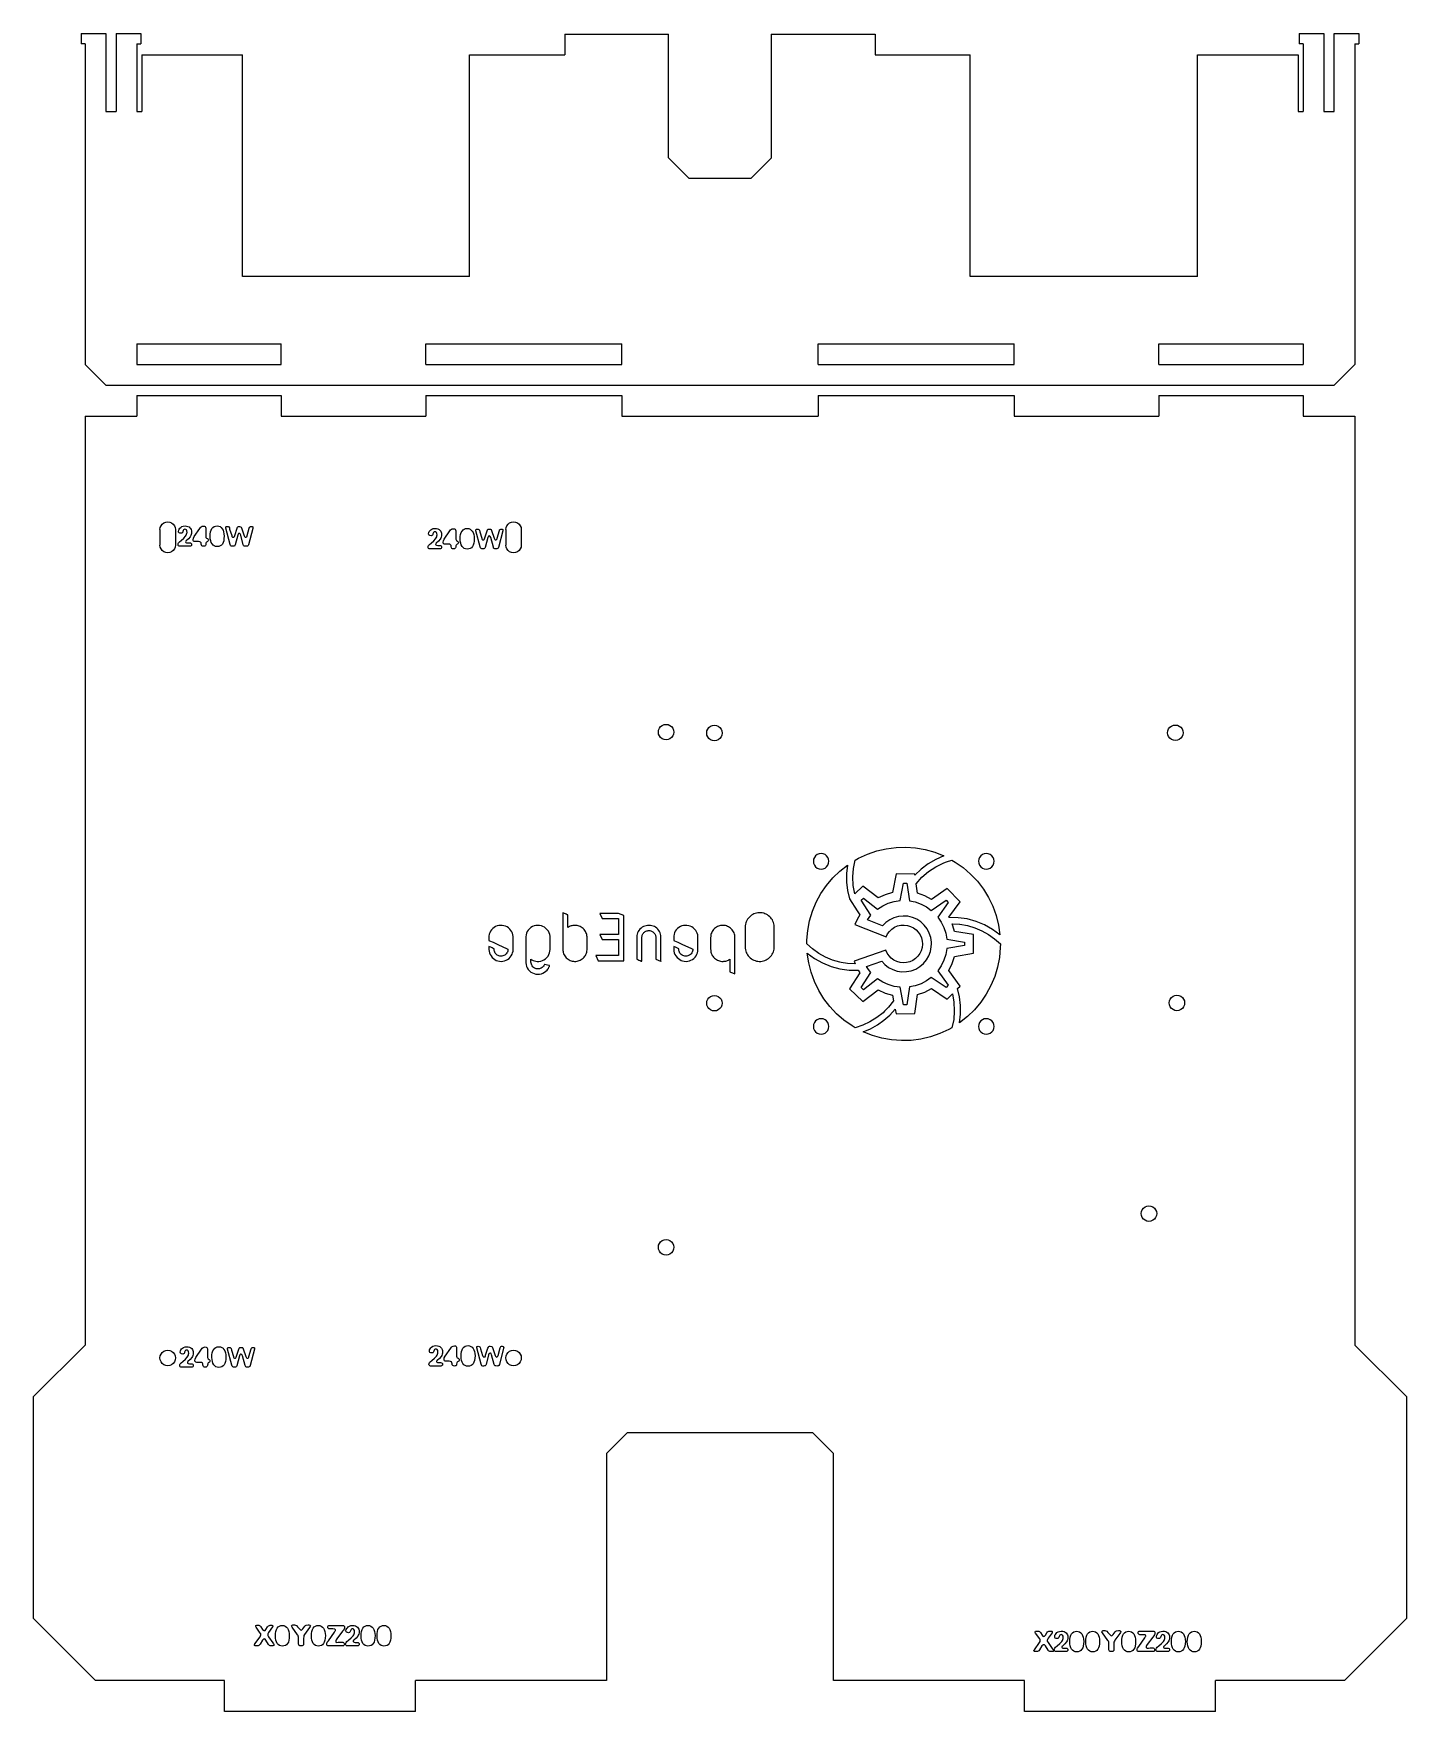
# Model space of a CAD drawing. Header units: metres. Extents: x 234 to 500, y 1534 to 1859.
import ezdxf

# ---------------------------------------------------------------- set-up
doc = ezdxf.new("R2010")
doc.units = ezdxf.units.M

msp = doc.modelspace()

# ---------------------------------------------------------------- linework, layer by layer
at = {"layer": 'COMPONENT0'}
for p, q in [((310.65, 1762.46, 0), (310.71, 1762.74, 0)), ((310.68, 1762.31, 0), (310.65, 1762.46, 0)), ((310.77, 1762.21, 0), (310.68, 1762.31, 0)), ((310.71, 1762.74, 0), (310.79, 1762.92, 0)), ((310.92, 1762.14, 0), (310.77, 1762.21, 0)), ((310.79, 1762.92, 0), (310.91, 1763.1, 0)), ((310.91, 1763.1, 0), (311.08, 1763.26, 0)), ((311.13, 1762.12, 0), (310.92, 1762.14, 0)), ((311.08, 1763.26, 0), (311.3, 1763.4, 0)), ((311.3, 1762.14, 0), (311.13, 1762.12, 0)), ((311.3, 1763.4, 0), (311.58, 1763.5, 0)), ((311.4, 1762.23, 0), (311.3, 1762.14, 0)), ((311.47, 1762.34, 0), (311.4, 1762.23, 0)), ((311.5, 1762.48, 0), (311.47, 1762.34, 0)), ((311.56, 1762.63, 0), (311.5, 1762.48, 0)), ((311.64, 1762.76, 0), (311.56, 1762.63, 0)), ((311.58, 1763.5, 0), (311.93, 1763.53, 0)), ((311.76, 1762.85, 0), (311.64, 1762.76, 0)), ((311.9, 1762.88, 0), (311.76, 1762.85, 0)), ((312.04, 1762.85, 0), (311.9, 1762.88, 0)), ((311.93, 1763.53, 0), (312.22, 1763.51, 0)), ((312.17, 1762.75, 0), (312.04, 1762.85, 0)), ((312.27, 1762.57, 0), (312.17, 1762.75, 0)), ((312.22, 1763.51, 0), (312.47, 1763.44, 0)), ((312.23, 1761.91, 0), (312.28, 1762.1, 0)), ((312.3, 1762.29, 0), (312.27, 1762.57, 0)), ((312.28, 1762.1, 0), (312.3, 1762.29, 0)), ((312.47, 1763.44, 0), (312.69, 1763.33, 0)), ((312.69, 1763.33, 0), (312.87, 1763.19, 0)), ((312.87, 1763.19, 0), (313.01, 1763.02, 0)), ((313.01, 1763.02, 0), (313.11, 1762.82, 0)), ((313.11, 1762.82, 0), (313.17, 1762.6, 0)), ((313.17, 1762.09, 0), (313.12, 1761.86, 0)), ((313.17, 1762.6, 0), (313.19, 1762.36, 0)), ((313.19, 1762.36, 0), (313.17, 1762.09, 0)), ((313.7, 1761.47, 0), (314.79, 1763.04, 0)), ((314.79, 1763.04, 0), (314.93, 1763.24, 0)), ((314.93, 1763.24, 0), (315.08, 1763.37, 0)), ((315.08, 1763.37, 0), (315.26, 1763.46, 0)), ((315.26, 1763.46, 0), (315.5, 1763.49, 0)), ((315.5, 1763.49, 0), (315.7, 1763.46, 0)), ((315.7, 1763.46, 0), (315.83, 1763.39, 0)), ((315.83, 1763.39, 0), (315.9, 1763.27, 0)), ((315.9, 1763.27, 0), (315.93, 1763.1, 0)), ((315.93, 1763.1, 0), (315.93, 1761.66, 0)), ((316.8, 1761.95, 0), (316.87, 1762.37, 0)), ((316.87, 1762.37, 0), (316.98, 1762.73, 0)), ((316.98, 1762.73, 0), (317.14, 1763.02, 0)), ((317.14, 1763.02, 0), (317.33, 1763.25, 0)), ((317.33, 1763.25, 0), (317.57, 1763.41, 0)), ((317.57, 1763.41, 0), (317.84, 1763.51, 0)), ((317.84, 1763.51, 0), (318.15, 1763.54, 0)), ((318.15, 1763.54, 0), (318.44, 1763.5, 0)), ((318.44, 1763.5, 0), (318.71, 1763.4, 0)), ((318.71, 1763.4, 0), (318.94, 1763.23, 0)), ((318.94, 1763.23, 0), (319.13, 1763, 0)), ((319.13, 1763, 0), (319.28, 1762.72, 0)), ((319.28, 1762.72, 0), (319.4, 1762.38, 0)), ((319.4, 1762.38, 0), (319.47, 1761.99, 0)), ((319.81, 1763.24, 0), (319.86, 1763.34, 0)), ((319.83, 1763.09, 0), (319.81, 1763.24, 0)), ((320.65, 1759.96, 0), (319.83, 1763.09, 0)), ((319.86, 1763.34, 0), (319.96, 1763.4, 0)), ((319.96, 1763.4, 0), (320.11, 1763.42, 0)), ((320.11, 1763.42, 0), (320.3, 1763.4, 0)), ((320.3, 1763.4, 0), (320.42, 1763.32, 0)), ((320.42, 1763.32, 0), (320.5, 1763.17, 0)), ((320.5, 1763.17, 0), (320.57, 1762.9, 0)), ((320.57, 1762.9, 0), (320.96, 1761.64, 0)), ((321.55, 1761.69, 0), (322, 1763.08, 0)), ((322, 1763.08, 0), (322.07, 1763.27, 0)), ((322.07, 1763.27, 0), (322.17, 1763.37, 0)), ((322.17, 1763.37, 0), (322.29, 1763.41, 0)), ((322.36, 1762.07, 0), (322.28, 1762.04, 0)), ((322.29, 1763.41, 0), (322.44, 1763.42, 0)), ((322.42, 1762.08, 0), (322.36, 1762.07, 0)), ((322.51, 1762.06, 0), (322.42, 1762.08, 0)), ((322.44, 1763.42, 0), (322.69, 1763.37, 0)), ((322.59, 1762, 0), (322.51, 1762.06, 0)), ((322.69, 1763.37, 0), (322.79, 1763.3, 0)), ((322.79, 1763.3, 0), (322.86, 1763.16, 0)), ((322.86, 1763.16, 0), (323.39, 1761.62, 0)), ((323.97, 1761.64, 0), (324.37, 1763.11, 0)), ((325.04, 1763.04, 0), (324.2, 1759.87, 0)), ((324.37, 1763.11, 0), (324.43, 1763.27, 0)), ((324.43, 1763.27, 0), (324.51, 1763.36, 0)), ((324.51, 1763.36, 0), (324.63, 1763.4, 0)), ((324.63, 1763.4, 0), (324.78, 1763.42, 0)), ((324.78, 1763.42, 0), (324.93, 1763.39, 0)), ((324.93, 1763.39, 0), (325.02, 1763.33, 0)), ((325.02, 1763.33, 0), (325.06, 1763.22, 0)), ((325.06, 1763.22, 0), (325.04, 1763.04, 0)), ((310.58, 1759.91, 0), (310.59, 1760.09, 0)), ((310.6, 1759.77, 0), (310.58, 1759.91, 0)), ((310.59, 1760.09, 0), (310.66, 1760.24, 0)), ((310.66, 1759.67, 0), (310.6, 1759.77, 0)), ((310.66, 1760.24, 0), (310.83, 1760.42, 0)), ((310.76, 1759.6, 0), (310.66, 1759.67, 0)), ((310.89, 1759.58, 0), (310.76, 1759.6, 0)), ((310.83, 1760.42, 0), (311.15, 1760.68, 0)), ((312.84, 1759.58, 0), (310.89, 1759.58, 0)), ((311.15, 1760.68, 0), (311.65, 1761.13, 0)), ((311.65, 1761.13, 0), (312.01, 1761.53, 0)), ((312.01, 1761.53, 0), (312.14, 1761.72, 0)), ((312.06, 1760.55, 0), (312.03, 1760.45, 0)), ((312.03, 1760.45, 0), (312.08, 1760.33, 0)), ((312.15, 1760.66, 0), (312.06, 1760.55, 0)), ((312.08, 1760.33, 0), (312.22, 1760.27, 0)), ((312.14, 1761.72, 0), (312.23, 1761.91, 0)), ((312.6, 1761.06, 0), (312.15, 1760.66, 0)), ((312.22, 1760.27, 0), (312.44, 1760.25, 0)), ((312.44, 1760.25, 0), (312.77, 1760.25, 0)), ((312.93, 1761.45, 0), (312.6, 1761.06, 0)), ((312.77, 1760.25, 0), (312.97, 1760.22, 0)), ((312.98, 1759.6, 0), (312.84, 1759.58, 0)), ((313.04, 1761.65, 0), (312.93, 1761.45, 0)), ((312.97, 1760.22, 0), (313.1, 1760.15, 0)), ((313.09, 1759.66, 0), (312.98, 1759.6, 0)), ((313.12, 1761.86, 0), (313.04, 1761.65, 0)), ((313.17, 1759.76, 0), (313.09, 1759.66, 0)), ((313.1, 1760.15, 0), (313.17, 1760.05, 0)), ((313.17, 1760.05, 0), (313.19, 1759.92, 0)), ((313.19, 1759.92, 0), (313.17, 1759.76, 0)), ((313.49, 1760.85, 0), (313.53, 1761.16, 0)), ((313.51, 1760.71, 0), (313.49, 1760.85, 0)), ((313.58, 1760.59, 0), (313.51, 1760.71, 0)), ((313.53, 1761.16, 0), (313.7, 1761.47, 0)), ((313.7, 1760.52, 0), (313.58, 1760.59, 0)), ((313.86, 1760.5, 0), (313.7, 1760.52, 0)), ((314.51, 1760.5, 0), (313.86, 1760.5, 0)), ((314.77, 1760.47, 0), (314.51, 1760.5, 0)), ((314.94, 1760.38, 0), (314.77, 1760.47, 0)), ((315.03, 1760.23, 0), (314.94, 1760.38, 0)), ((315.06, 1760.03, 0), (315.03, 1760.23, 0)), ((315.09, 1759.81, 0), (315.06, 1760.03, 0)), ((315.17, 1759.68, 0), (315.09, 1759.81, 0)), ((315.31, 1759.61, 0), (315.17, 1759.68, 0)), ((315.5, 1759.58, 0), (315.31, 1759.61, 0)), ((315.66, 1759.59, 0), (315.5, 1759.58, 0)), ((315.77, 1759.63, 0), (315.66, 1759.59, 0)), ((315.89, 1759.75, 0), (315.77, 1759.63, 0)), ((315.93, 1759.88, 0), (315.89, 1759.75, 0)), ((315.93, 1761.66, 0), (315.93, 1761.48, 0)), ((315.93, 1761.48, 0), (315.98, 1761.32, 0)), ((315.94, 1759.98, 0), (315.93, 1759.88, 0)), ((315.97, 1760.19, 0), (315.94, 1759.98, 0)), ((316.01, 1760.31, 0), (315.97, 1760.19, 0)), ((315.98, 1761.32, 0), (316.07, 1761.19, 0)), ((316.08, 1760.39, 0), (316.01, 1760.31, 0)), ((316.07, 1761.19, 0), (316.24, 1761.07, 0)), ((316.21, 1760.48, 0), (316.08, 1760.39, 0)), ((316.33, 1760.56, 0), (316.21, 1760.48, 0)), ((316.24, 1761.07, 0), (316.39, 1760.94, 0)), ((316.41, 1760.65, 0), (316.33, 1760.56, 0)), ((316.39, 1760.94, 0), (316.44, 1760.79, 0)), ((316.44, 1760.79, 0), (316.41, 1760.65, 0)), ((316.78, 1761.47, 0), (316.8, 1761.95, 0)), ((316.81, 1761.05, 0), (316.78, 1761.47, 0)), ((316.88, 1760.67, 0), (316.81, 1761.05, 0)), ((317, 1760.34, 0), (316.88, 1760.67, 0)), ((317.16, 1760.06, 0), (317, 1760.34, 0)), ((317.35, 1759.83, 0), (317.16, 1760.06, 0)), ((317.58, 1759.67, 0), (317.35, 1759.83, 0)), ((317.84, 1759.56, 0), (317.58, 1759.67, 0)), ((318.13, 1759.53, 0), (317.84, 1759.56, 0)), ((318.45, 1759.56, 0), (318.13, 1759.53, 0)), ((318.72, 1759.65, 0), (318.45, 1759.56, 0)), ((318.96, 1759.81, 0), (318.72, 1759.65, 0)), ((319.15, 1760.03, 0), (318.96, 1759.81, 0)), ((319.3, 1760.31, 0), (319.15, 1760.03, 0)), ((319.41, 1760.66, 0), (319.3, 1760.31, 0)), ((319.47, 1761.08, 0), (319.41, 1760.66, 0)), ((319.47, 1761.99, 0), (319.49, 1761.56, 0)), ((319.49, 1761.56, 0), (319.47, 1761.08, 0)), ((320.74, 1759.75, 0), (320.65, 1759.96, 0)), ((320.85, 1759.63, 0), (320.74, 1759.75, 0)), ((320.99, 1759.59, 0), (320.85, 1759.63, 0)), ((320.96, 1761.64, 0), (321, 1761.51, 0)), ((321.15, 1759.58, 0), (320.99, 1759.59, 0)), ((321, 1761.51, 0), (321.06, 1761.41, 0)), ((321.06, 1761.41, 0), (321.14, 1761.35, 0)), ((321.14, 1761.35, 0), (321.22, 1761.33, 0)), ((321.35, 1759.59, 0), (321.15, 1759.58, 0)), ((321.22, 1761.33, 0), (321.35, 1761.34, 0)), ((321.35, 1761.34, 0), (321.44, 1761.39, 0)), ((321.48, 1759.64, 0), (321.35, 1759.59, 0)), ((321.44, 1761.39, 0), (321.5, 1761.5, 0)), ((321.57, 1759.73, 0), (321.48, 1759.64, 0)), ((321.5, 1761.5, 0), (321.55, 1761.69, 0)), ((321.62, 1759.86, 0), (321.57, 1759.73, 0)), ((322.13, 1761.75, 0), (321.62, 1759.86, 0)), ((322.2, 1761.94, 0), (322.13, 1761.75, 0)), ((322.28, 1762.04, 0), (322.2, 1761.94, 0)), ((322.71, 1761.76, 0), (322.59, 1762, 0)), ((323.21, 1759.9, 0), (322.71, 1761.76, 0)), ((323.27, 1759.74, 0), (323.21, 1759.9, 0)), ((323.37, 1759.64, 0), (323.27, 1759.74, 0)), ((323.5, 1759.6, 0), (323.37, 1759.64, 0)), ((323.39, 1761.62, 0), (323.44, 1761.5, 0)), ((323.44, 1761.5, 0), (323.51, 1761.41, 0)), ((323.71, 1759.58, 0), (323.5, 1759.6, 0)), ((323.51, 1761.41, 0), (323.59, 1761.35, 0)), ((323.59, 1761.35, 0), (323.69, 1761.33, 0)), ((323.69, 1761.33, 0), (323.77, 1761.35, 0)), ((323.89, 1759.59, 0), (323.71, 1759.58, 0)), ((323.77, 1761.35, 0), (323.85, 1761.41, 0)), ((323.85, 1761.41, 0), (323.92, 1761.51, 0)), ((324.03, 1759.63, 0), (323.89, 1759.59, 0)), ((323.92, 1761.51, 0), (323.97, 1761.64, 0)), ((324.13, 1759.72, 0), (324.03, 1759.63, 0)), ((324.2, 1759.87, 0), (324.13, 1759.72, 0))]:
    msp.add_line(p, q, dxfattribs=at)
at = {"layer": 'COMPONENT11'}
for p, q in [((310.81, 1604.12, 0), (310.87, 1604.41, 0)), ((310.84, 1603.98, 0), (310.81, 1604.12, 0)), ((310.93, 1603.87, 0), (310.84, 1603.98, 0)), ((310.87, 1604.41, 0), (310.95, 1604.59, 0)), ((311.08, 1603.8, 0), (310.93, 1603.87, 0)), ((310.95, 1604.59, 0), (311.08, 1604.76, 0)), ((311.08, 1604.76, 0), (311.25, 1604.93, 0)), ((311.29, 1603.78, 0), (311.08, 1603.8, 0)), ((311.25, 1604.93, 0), (311.47, 1605.07, 0)), ((311.46, 1603.81, 0), (311.29, 1603.78, 0)), ((311.32, 1602.35, 0), (311.82, 1602.79, 0)), ((311.57, 1603.89, 0), (311.46, 1603.81, 0)), ((311.47, 1605.07, 0), (311.75, 1605.17, 0)), ((311.63, 1604.01, 0), (311.57, 1603.89, 0)), ((311.67, 1604.14, 0), (311.63, 1604.01, 0)), ((311.72, 1604.3, 0), (311.67, 1604.14, 0)), ((311.81, 1604.43, 0), (311.72, 1604.3, 0)), ((311.75, 1605.17, 0), (312.09, 1605.2, 0)), ((311.93, 1604.51, 0), (311.81, 1604.43, 0)), ((311.82, 1602.79, 0), (312.18, 1603.19, 0)), ((312.07, 1604.54, 0), (311.93, 1604.51, 0)), ((312.21, 1604.51, 0), (312.07, 1604.54, 0)), ((312.09, 1605.2, 0), (312.38, 1605.17, 0)), ((312.18, 1603.19, 0), (312.3, 1603.38, 0)), ((312.34, 1604.42, 0), (312.21, 1604.51, 0)), ((312.3, 1603.38, 0), (312.39, 1603.57, 0)), ((312.43, 1604.23, 0), (312.34, 1604.42, 0)), ((312.38, 1605.17, 0), (312.64, 1605.11, 0)), ((312.39, 1603.57, 0), (312.45, 1603.76, 0)), ((312.47, 1603.96, 0), (312.43, 1604.23, 0)), ((312.45, 1603.76, 0), (312.47, 1603.96, 0)), ((312.64, 1605.11, 0), (312.86, 1605, 0)), ((313.09, 1603.11, 0), (312.76, 1602.73, 0)), ((312.86, 1605, 0), (313.03, 1604.86, 0)), ((313.03, 1604.86, 0), (313.17, 1604.68, 0)), ((313.21, 1603.31, 0), (313.09, 1603.11, 0)), ((313.17, 1604.68, 0), (313.27, 1604.48, 0)), ((313.29, 1603.52, 0), (313.21, 1603.31, 0)), ((313.27, 1604.48, 0), (313.34, 1604.26, 0)), ((313.34, 1603.76, 0), (313.29, 1603.52, 0)), ((313.34, 1604.26, 0), (313.36, 1604.02, 0)), ((313.36, 1604.02, 0), (313.34, 1603.76, 0)), ((313.65, 1602.51, 0), (313.7, 1602.82, 0)), ((313.7, 1602.82, 0), (313.86, 1603.13, 0)), ((313.86, 1603.13, 0), (314.95, 1604.71, 0)), ((314.95, 1604.71, 0), (315.1, 1604.9, 0)), ((315.1, 1604.9, 0), (315.24, 1605.04, 0)), ((315.24, 1605.04, 0), (315.43, 1605.12, 0)), ((315.43, 1605.12, 0), (315.67, 1605.15, 0)), ((315.67, 1605.15, 0), (315.86, 1605.13, 0)), ((315.86, 1605.13, 0), (315.99, 1605.05, 0)), ((315.99, 1605.05, 0), (316.07, 1604.93, 0)), ((316.07, 1604.93, 0), (316.09, 1604.76, 0)), ((316.09, 1604.76, 0), (316.09, 1603.32, 0)), ((316.09, 1603.32, 0), (316.1, 1603.14, 0)), ((316.1, 1603.14, 0), (316.14, 1602.98, 0)), ((316.14, 1602.98, 0), (316.23, 1602.85, 0)), ((316.23, 1602.85, 0), (316.41, 1602.74, 0)), ((316.95, 1603.13, 0), (316.97, 1603.62, 0)), ((316.97, 1602.71, 0), (316.95, 1603.13, 0)), ((316.97, 1603.62, 0), (317.03, 1604.04, 0)), ((317.03, 1604.04, 0), (317.15, 1604.39, 0)), ((317.15, 1604.39, 0), (317.3, 1604.68, 0)), ((317.3, 1604.68, 0), (317.5, 1604.91, 0)), ((317.5, 1604.91, 0), (317.73, 1605.07, 0)), ((317.73, 1605.07, 0), (318, 1605.17, 0)), ((318, 1605.17, 0), (318.31, 1605.2, 0)), ((318.31, 1605.2, 0), (318.61, 1605.17, 0)), ((318.61, 1605.17, 0), (318.87, 1605.06, 0)), ((318.87, 1605.06, 0), (319.1, 1604.89, 0)), ((319.1, 1604.89, 0), (319.29, 1604.66, 0)), ((319.29, 1604.66, 0), (319.45, 1604.38, 0)), ((319.45, 1604.38, 0), (319.56, 1604.04, 0)), ((319.56, 1604.04, 0), (319.63, 1603.66, 0)), ((319.63, 1603.66, 0), (319.66, 1603.23, 0)), ((319.66, 1603.23, 0), (319.63, 1602.74, 0)), ((319.98, 1604.9, 0), (320.02, 1605, 0)), ((319.99, 1604.75, 0), (319.98, 1604.9, 0)), ((320.82, 1601.62, 0), (319.99, 1604.75, 0)), ((320.02, 1605, 0), (320.13, 1605.06, 0)), ((320.13, 1605.06, 0), (320.28, 1605.08, 0)), ((320.28, 1605.08, 0), (320.46, 1605.06, 0)), ((320.46, 1605.06, 0), (320.58, 1604.99, 0)), ((320.58, 1604.99, 0), (320.67, 1604.83, 0)), ((320.67, 1604.83, 0), (320.73, 1604.56, 0)), ((320.73, 1604.56, 0), (321.12, 1603.31, 0)), ((321.12, 1603.31, 0), (321.17, 1603.17, 0)), ((321.17, 1603.17, 0), (321.23, 1603.07, 0)), ((321.23, 1603.07, 0), (321.31, 1603.01, 0)), ((321.31, 1603.01, 0), (321.39, 1602.99, 0)), ((321.39, 1602.99, 0), (321.52, 1603, 0)), ((321.52, 1603, 0), (321.6, 1603.05, 0)), ((321.6, 1603.05, 0), (321.66, 1603.16, 0)), ((321.66, 1603.16, 0), (321.72, 1603.36, 0)), ((321.72, 1603.36, 0), (322.16, 1604.74, 0)), ((322.29, 1603.42, 0), (321.79, 1601.53, 0)), ((322.16, 1604.74, 0), (322.24, 1604.93, 0)), ((322.24, 1604.93, 0), (322.33, 1605.03, 0)), ((322.36, 1603.6, 0), (322.29, 1603.42, 0)), ((322.33, 1605.03, 0), (322.46, 1605.07, 0)), ((322.45, 1603.7, 0), (322.36, 1603.6, 0)), ((322.53, 1603.74, 0), (322.45, 1603.7, 0)), ((322.46, 1605.07, 0), (322.61, 1605.08, 0)), ((322.59, 1603.74, 0), (322.53, 1603.74, 0)), ((322.68, 1603.72, 0), (322.59, 1603.74, 0)), ((322.61, 1605.08, 0), (322.86, 1605.04, 0)), ((322.76, 1603.66, 0), (322.68, 1603.72, 0)), ((322.88, 1603.43, 0), (322.76, 1603.66, 0)), ((322.86, 1605.04, 0), (322.95, 1604.96, 0)), ((323.37, 1601.56, 0), (322.88, 1603.43, 0)), ((322.95, 1604.96, 0), (323.02, 1604.82, 0)), ((323.02, 1604.82, 0), (323.56, 1603.29, 0)), ((323.56, 1603.29, 0), (323.61, 1603.16, 0)), ((323.61, 1603.16, 0), (323.67, 1603.07, 0)), ((323.67, 1603.07, 0), (323.76, 1603.01, 0)), ((323.76, 1603.01, 0), (323.85, 1602.99, 0)), ((323.85, 1602.99, 0), (323.94, 1603.01, 0)), ((323.94, 1603.01, 0), (324.02, 1603.07, 0)), ((324.02, 1603.07, 0), (324.09, 1603.17, 0)), ((324.09, 1603.17, 0), (324.13, 1603.31, 0)), ((324.13, 1603.31, 0), (324.53, 1604.78, 0)), ((325.2, 1604.7, 0), (324.37, 1601.54, 0)), ((324.53, 1604.78, 0), (324.59, 1604.93, 0)), ((324.59, 1604.93, 0), (324.68, 1605.02, 0)), ((324.68, 1605.02, 0), (324.79, 1605.07, 0)), ((324.79, 1605.07, 0), (324.94, 1605.08, 0)), ((324.94, 1605.08, 0), (325.09, 1605.06, 0)), ((325.09, 1605.06, 0), (325.19, 1604.99, 0)), ((325.19, 1604.99, 0), (325.22, 1604.88, 0)), ((325.22, 1604.88, 0), (325.2, 1604.7, 0)), ((310.74, 1601.57, 0), (310.76, 1601.76, 0)), ((310.76, 1601.44, 0), (310.74, 1601.57, 0)), ((310.76, 1601.76, 0), (310.83, 1601.91, 0)), ((310.82, 1601.33, 0), (310.76, 1601.44, 0)), ((310.92, 1601.27, 0), (310.82, 1601.33, 0)), ((310.83, 1601.91, 0), (311, 1602.08, 0)), ((311.06, 1601.25, 0), (310.92, 1601.27, 0)), ((311, 1602.08, 0), (311.32, 1602.35, 0)), ((313.01, 1601.25, 0), (311.06, 1601.25, 0)), ((312.22, 1602.22, 0), (312.2, 1602.11, 0)), ((312.2, 1602.11, 0), (312.24, 1602, 0)), ((312.31, 1602.32, 0), (312.22, 1602.22, 0)), ((312.24, 1602, 0), (312.38, 1601.94, 0)), ((312.76, 1602.73, 0), (312.31, 1602.32, 0)), ((312.38, 1601.94, 0), (312.61, 1601.92, 0)), ((312.61, 1601.92, 0), (312.94, 1601.91, 0)), ((312.94, 1601.91, 0), (313.14, 1601.89, 0)), ((313.15, 1601.27, 0), (313.01, 1601.25, 0)), ((313.14, 1601.89, 0), (313.27, 1601.82, 0)), ((313.26, 1601.32, 0), (313.15, 1601.27, 0)), ((313.33, 1601.43, 0), (313.26, 1601.32, 0)), ((313.27, 1601.82, 0), (313.33, 1601.71, 0)), ((313.33, 1601.71, 0), (313.36, 1601.59, 0)), ((313.36, 1601.59, 0), (313.33, 1601.43, 0)), ((313.68, 1602.37, 0), (313.65, 1602.51, 0)), ((313.75, 1602.26, 0), (313.68, 1602.37, 0)), ((313.86, 1602.19, 0), (313.75, 1602.26, 0)), ((314.03, 1602.16, 0), (313.86, 1602.19, 0)), ((314.67, 1602.16, 0), (314.03, 1602.16, 0)), ((314.94, 1602.13, 0), (314.67, 1602.16, 0)), ((315.1, 1602.04, 0), (314.94, 1602.13, 0)), ((315.19, 1601.89, 0), (315.1, 1602.04, 0)), ((315.22, 1601.69, 0), (315.19, 1601.89, 0)), ((315.25, 1601.47, 0), (315.22, 1601.69, 0)), ((315.33, 1601.34, 0), (315.25, 1601.47, 0)), ((315.47, 1601.27, 0), (315.33, 1601.34, 0)), ((315.67, 1601.25, 0), (315.47, 1601.27, 0)), ((315.82, 1601.26, 0), (315.67, 1601.25, 0)), ((315.93, 1601.3, 0), (315.82, 1601.26, 0)), ((316.06, 1601.41, 0), (315.93, 1601.3, 0)), ((316.09, 1601.55, 0), (316.06, 1601.41, 0)), ((316.1, 1601.64, 0), (316.09, 1601.55, 0)), ((316.14, 1601.86, 0), (316.1, 1601.64, 0)), ((316.17, 1601.97, 0), (316.14, 1601.86, 0)), ((316.24, 1602.06, 0), (316.17, 1601.97, 0)), ((316.38, 1602.14, 0), (316.24, 1602.06, 0)), ((316.5, 1602.22, 0), (316.38, 1602.14, 0)), ((316.41, 1602.74, 0), (316.56, 1602.6, 0)), ((316.58, 1602.31, 0), (316.5, 1602.22, 0)), ((316.56, 1602.6, 0), (316.61, 1602.45, 0)), ((316.61, 1602.45, 0), (316.58, 1602.31, 0)), ((317.05, 1602.33, 0), (316.97, 1602.71, 0)), ((317.16, 1602, 0), (317.05, 1602.33, 0)), ((317.32, 1601.72, 0), (317.16, 1602, 0)), ((317.52, 1601.5, 0), (317.32, 1601.72, 0)), ((317.75, 1601.33, 0), (317.52, 1601.5, 0)), ((318.01, 1601.23, 0), (317.75, 1601.33, 0)), ((318.3, 1601.19, 0), (318.01, 1601.23, 0)), ((318.61, 1601.23, 0), (318.3, 1601.19, 0)), ((318.89, 1601.32, 0), (318.61, 1601.23, 0)), ((319.12, 1601.47, 0), (318.89, 1601.32, 0)), ((319.32, 1601.69, 0), (319.12, 1601.47, 0)), ((319.46, 1601.97, 0), (319.32, 1601.69, 0)), ((319.57, 1602.32, 0), (319.46, 1601.97, 0)), ((319.63, 1602.74, 0), (319.57, 1602.32, 0)), ((320.9, 1601.41, 0), (320.82, 1601.62, 0)), ((321.01, 1601.3, 0), (320.9, 1601.41, 0)), ((321.16, 1601.25, 0), (321.01, 1601.3, 0)), ((321.32, 1601.25, 0), (321.16, 1601.25, 0)), ((321.51, 1601.26, 0), (321.32, 1601.25, 0)), ((321.65, 1601.3, 0), (321.51, 1601.26, 0)), ((321.73, 1601.39, 0), (321.65, 1601.3, 0)), ((321.79, 1601.53, 0), (321.73, 1601.39, 0)), ((323.44, 1601.4, 0), (323.37, 1601.56, 0)), ((323.53, 1601.31, 0), (323.44, 1601.4, 0)), ((323.67, 1601.26, 0), (323.53, 1601.31, 0)), ((323.88, 1601.25, 0), (323.67, 1601.26, 0)), ((324.05, 1601.26, 0), (323.88, 1601.25, 0)), ((324.19, 1601.3, 0), (324.05, 1601.26, 0)), ((324.3, 1601.38, 0), (324.19, 1601.3, 0)), ((324.37, 1601.54, 0), (324.3, 1601.38, 0))]:
    msp.add_line(p, q, dxfattribs=at)
at = {"layer": 'COMPONENT2'}
for p, q in [((262.2, 1762.95, 0), (262.26, 1763.23, 0)), ((262.23, 1762.8, 0), (262.2, 1762.95, 0)), ((262.32, 1762.7, 0), (262.23, 1762.8, 0)), ((262.26, 1763.23, 0), (262.34, 1763.41, 0)), ((262.47, 1762.63, 0), (262.32, 1762.7, 0)), ((262.34, 1763.41, 0), (262.47, 1763.59, 0)), ((262.47, 1763.59, 0), (262.64, 1763.75, 0)), ((262.68, 1762.61, 0), (262.47, 1762.63, 0)), ((262.64, 1763.75, 0), (262.86, 1763.89, 0)), ((262.85, 1762.63, 0), (262.68, 1762.61, 0)), ((262.96, 1762.72, 0), (262.85, 1762.63, 0)), ((262.86, 1763.89, 0), (263.14, 1763.99, 0)), ((263.02, 1762.83, 0), (262.96, 1762.72, 0)), ((263.06, 1762.97, 0), (263.02, 1762.83, 0)), ((263.11, 1763.13, 0), (263.06, 1762.97, 0)), ((263.2, 1763.25, 0), (263.11, 1763.13, 0)), ((263.14, 1763.99, 0), (263.48, 1764.02, 0)), ((263.32, 1763.34, 0), (263.2, 1763.25, 0)), ((263.46, 1763.37, 0), (263.32, 1763.34, 0)), ((263.6, 1763.34, 0), (263.46, 1763.37, 0)), ((263.48, 1764.02, 0), (263.77, 1764, 0)), ((263.57, 1762.02, 0), (263.69, 1762.21, 0)), ((263.73, 1763.24, 0), (263.6, 1763.34, 0)), ((263.69, 1762.21, 0), (263.78, 1762.4, 0)), ((263.82, 1763.06, 0), (263.73, 1763.24, 0)), ((263.77, 1764, 0), (264.03, 1763.93, 0)), ((263.78, 1762.4, 0), (263.84, 1762.59, 0)), ((263.86, 1762.78, 0), (263.82, 1763.06, 0)), ((263.84, 1762.59, 0), (263.86, 1762.78, 0)), ((264.03, 1763.93, 0), (264.25, 1763.82, 0)), ((264.25, 1763.82, 0), (264.42, 1763.68, 0)), ((264.42, 1763.68, 0), (264.56, 1763.51, 0)), ((264.6, 1762.14, 0), (264.48, 1761.94, 0)), ((264.56, 1763.51, 0), (264.66, 1763.31, 0)), ((264.68, 1762.35, 0), (264.6, 1762.14, 0)), ((264.66, 1763.31, 0), (264.73, 1763.09, 0)), ((264.73, 1762.58, 0), (264.68, 1762.35, 0)), ((264.73, 1763.09, 0), (264.75, 1762.85, 0)), ((264.75, 1762.85, 0), (264.73, 1762.58, 0)), ((265.25, 1761.96, 0), (266.34, 1763.53, 0)), ((266.34, 1763.53, 0), (266.49, 1763.73, 0)), ((266.49, 1763.73, 0), (266.63, 1763.86, 0)), ((266.63, 1763.86, 0), (266.82, 1763.95, 0)), ((266.82, 1763.95, 0), (267.06, 1763.98, 0)), ((267.06, 1763.98, 0), (267.25, 1763.95, 0)), ((267.25, 1763.95, 0), (267.38, 1763.88, 0)), ((267.38, 1763.88, 0), (267.46, 1763.76, 0)), ((267.46, 1763.76, 0), (267.48, 1763.59, 0)), ((267.48, 1763.59, 0), (267.48, 1762.15, 0)), ((267.48, 1762.15, 0), (267.49, 1761.97, 0)), ((268.34, 1761.96, 0), (268.36, 1762.44, 0)), ((268.36, 1762.44, 0), (268.43, 1762.86, 0)), ((268.43, 1762.86, 0), (268.54, 1763.22, 0)), ((268.54, 1763.22, 0), (268.69, 1763.51, 0)), ((268.69, 1763.51, 0), (268.89, 1763.74, 0)), ((268.89, 1763.74, 0), (269.12, 1763.9, 0)), ((269.12, 1763.9, 0), (269.39, 1764, 0)), ((269.39, 1764, 0), (269.7, 1764.03, 0)), ((269.7, 1764.03, 0), (270, 1763.99, 0)), ((270, 1763.99, 0), (270.26, 1763.89, 0)), ((270.26, 1763.89, 0), (270.49, 1763.72, 0)), ((270.49, 1763.72, 0), (270.68, 1763.49, 0)), ((270.68, 1763.49, 0), (270.84, 1763.21, 0)), ((270.84, 1763.21, 0), (270.95, 1762.87, 0)), ((270.95, 1762.87, 0), (271.02, 1762.48, 0)), ((271.02, 1762.48, 0), (271.05, 1762.05, 0)), ((271.05, 1762.05, 0), (271.02, 1761.57, 0)), ((271.37, 1763.73, 0), (271.41, 1763.83, 0)), ((271.38, 1763.58, 0), (271.37, 1763.73, 0)), ((272.21, 1760.45, 0), (271.38, 1763.58, 0)), ((271.41, 1763.83, 0), (271.52, 1763.89, 0)), ((271.52, 1763.89, 0), (271.67, 1763.91, 0)), ((271.67, 1763.91, 0), (271.85, 1763.89, 0)), ((271.85, 1763.89, 0), (271.97, 1763.82, 0)), ((271.97, 1763.82, 0), (272.06, 1763.66, 0)), ((272.06, 1763.66, 0), (272.12, 1763.39, 0)), ((272.12, 1763.39, 0), (272.51, 1762.14, 0)), ((272.51, 1762.14, 0), (272.56, 1762, 0)), ((273.05, 1761.99, 0), (273.11, 1762.18, 0)), ((273.11, 1762.18, 0), (273.55, 1763.57, 0)), ((273.68, 1762.24, 0), (273.18, 1760.35, 0)), ((273.55, 1763.57, 0), (273.63, 1763.76, 0)), ((273.63, 1763.76, 0), (273.72, 1763.86, 0)), ((273.75, 1762.43, 0), (273.68, 1762.24, 0)), ((273.72, 1763.86, 0), (273.85, 1763.9, 0)), ((273.84, 1762.53, 0), (273.75, 1762.43, 0)), ((273.92, 1762.56, 0), (273.84, 1762.53, 0)), ((273.85, 1763.9, 0), (274, 1763.91, 0)), ((273.98, 1762.57, 0), (273.92, 1762.56, 0)), ((274.07, 1762.55, 0), (273.98, 1762.57, 0)), ((274, 1763.91, 0), (274.25, 1763.86, 0)), ((274.15, 1762.49, 0), (274.07, 1762.55, 0)), ((274.27, 1762.25, 0), (274.15, 1762.49, 0)), ((274.25, 1763.86, 0), (274.34, 1763.79, 0)), ((274.76, 1760.39, 0), (274.27, 1762.25, 0)), ((274.34, 1763.79, 0), (274.41, 1763.65, 0)), ((274.41, 1763.65, 0), (274.95, 1762.11, 0)), ((274.95, 1762.11, 0), (275, 1761.99, 0)), ((275.48, 1762, 0), (275.52, 1762.14, 0)), ((275.52, 1762.14, 0), (275.92, 1763.6, 0)), ((276.59, 1763.53, 0), (275.76, 1760.37, 0)), ((275.92, 1763.6, 0), (275.98, 1763.76, 0)), ((275.98, 1763.76, 0), (276.07, 1763.85, 0)), ((276.07, 1763.85, 0), (276.18, 1763.89, 0)), ((276.18, 1763.89, 0), (276.33, 1763.91, 0)), ((276.33, 1763.91, 0), (276.48, 1763.88, 0)), ((276.48, 1763.88, 0), (276.58, 1763.82, 0)), ((276.58, 1763.82, 0), (276.61, 1763.71, 0)), ((276.61, 1763.71, 0), (276.59, 1763.53, 0)), ((262.13, 1760.4, 0), (262.15, 1760.59, 0)), ((262.15, 1760.26, 0), (262.13, 1760.4, 0)), ((262.15, 1760.59, 0), (262.22, 1760.73, 0)), ((262.21, 1760.16, 0), (262.15, 1760.26, 0)), ((262.31, 1760.09, 0), (262.21, 1760.16, 0)), ((262.22, 1760.73, 0), (262.39, 1760.91, 0)), ((262.45, 1760.07, 0), (262.31, 1760.09, 0)), ((262.39, 1760.91, 0), (262.71, 1761.17, 0)), ((264.4, 1760.07, 0), (262.45, 1760.07, 0)), ((262.71, 1761.17, 0), (263.21, 1761.62, 0)), ((263.21, 1761.62, 0), (263.57, 1762.02, 0)), ((263.61, 1761.04, 0), (263.59, 1760.94, 0)), ((263.59, 1760.94, 0), (263.63, 1760.82, 0)), ((263.7, 1761.15, 0), (263.61, 1761.04, 0)), ((263.63, 1760.82, 0), (263.77, 1760.76, 0)), ((264.15, 1761.55, 0), (263.7, 1761.15, 0)), ((263.77, 1760.76, 0), (264, 1760.74, 0)), ((264, 1760.74, 0), (264.33, 1760.74, 0)), ((264.48, 1761.94, 0), (264.15, 1761.55, 0)), ((264.33, 1760.74, 0), (264.53, 1760.72, 0)), ((264.54, 1760.09, 0), (264.4, 1760.07, 0)), ((264.53, 1760.72, 0), (264.66, 1760.64, 0)), ((264.65, 1760.15, 0), (264.54, 1760.09, 0)), ((264.72, 1760.25, 0), (264.65, 1760.15, 0)), ((264.66, 1760.64, 0), (264.72, 1760.54, 0)), ((264.72, 1760.54, 0), (264.75, 1760.41, 0)), ((264.75, 1760.41, 0), (264.72, 1760.25, 0)), ((265.04, 1761.34, 0), (265.09, 1761.65, 0)), ((265.07, 1761.2, 0), (265.04, 1761.34, 0)), ((265.14, 1761.08, 0), (265.07, 1761.2, 0)), ((265.09, 1761.65, 0), (265.25, 1761.96, 0)), ((265.25, 1761.01, 0), (265.14, 1761.08, 0)), ((265.42, 1760.99, 0), (265.25, 1761.01, 0)), ((266.06, 1760.99, 0), (265.42, 1760.99, 0)), ((266.33, 1760.96, 0), (266.06, 1760.99, 0)), ((266.49, 1760.87, 0), (266.33, 1760.96, 0)), ((266.58, 1760.72, 0), (266.49, 1760.87, 0)), ((266.61, 1760.52, 0), (266.58, 1760.72, 0)), ((266.64, 1760.3, 0), (266.61, 1760.52, 0)), ((266.72, 1760.17, 0), (266.64, 1760.3, 0)), ((266.86, 1760.1, 0), (266.72, 1760.17, 0)), ((267.06, 1760.07, 0), (266.86, 1760.1, 0)), ((267.21, 1760.08, 0), (267.06, 1760.07, 0)), ((267.32, 1760.12, 0), (267.21, 1760.08, 0)), ((267.45, 1760.24, 0), (267.32, 1760.12, 0)), ((267.48, 1760.37, 0), (267.45, 1760.24, 0)), ((267.49, 1760.47, 0), (267.48, 1760.37, 0)), ((267.49, 1761.97, 0), (267.53, 1761.81, 0)), ((267.53, 1760.69, 0), (267.49, 1760.47, 0)), ((267.53, 1761.81, 0), (267.62, 1761.68, 0)), ((267.56, 1760.8, 0), (267.53, 1760.69, 0)), ((267.63, 1760.88, 0), (267.56, 1760.8, 0)), ((267.62, 1761.68, 0), (267.8, 1761.56, 0)), ((267.77, 1760.97, 0), (267.63, 1760.88, 0)), ((267.89, 1761.05, 0), (267.77, 1760.97, 0)), ((267.8, 1761.56, 0), (267.95, 1761.43, 0)), ((267.97, 1761.14, 0), (267.89, 1761.05, 0)), ((267.95, 1761.43, 0), (268, 1761.28, 0)), ((268, 1761.28, 0), (267.97, 1761.14, 0)), ((268.36, 1761.54, 0), (268.34, 1761.96, 0)), ((268.44, 1761.16, 0), (268.36, 1761.54, 0)), ((268.55, 1760.83, 0), (268.44, 1761.16, 0)), ((268.71, 1760.55, 0), (268.55, 1760.83, 0)), ((268.91, 1760.32, 0), (268.71, 1760.55, 0)), ((269.14, 1760.16, 0), (268.91, 1760.32, 0)), ((269.4, 1760.06, 0), (269.14, 1760.16, 0)), ((269.69, 1760.02, 0), (269.4, 1760.06, 0)), ((270, 1760.05, 0), (269.69, 1760.02, 0)), ((270.28, 1760.14, 0), (270, 1760.05, 0)), ((270.51, 1760.3, 0), (270.28, 1760.14, 0)), ((270.71, 1760.52, 0), (270.51, 1760.3, 0)), ((270.85, 1760.8, 0), (270.71, 1760.52, 0)), ((270.96, 1761.15, 0), (270.85, 1760.8, 0)), ((271.02, 1761.57, 0), (270.96, 1761.15, 0)), ((272.29, 1760.24, 0), (272.21, 1760.45, 0)), ((272.41, 1760.13, 0), (272.29, 1760.24, 0)), ((272.55, 1760.08, 0), (272.41, 1760.13, 0)), ((272.71, 1760.07, 0), (272.55, 1760.08, 0)), ((272.56, 1762, 0), (272.62, 1761.9, 0)), ((272.62, 1761.9, 0), (272.7, 1761.84, 0)), ((272.7, 1761.84, 0), (272.78, 1761.82, 0)), ((272.9, 1760.08, 0), (272.71, 1760.07, 0)), ((272.78, 1761.82, 0), (272.91, 1761.83, 0)), ((273.04, 1760.13, 0), (272.9, 1760.08, 0)), ((272.91, 1761.83, 0), (272.99, 1761.88, 0)), ((272.99, 1761.88, 0), (273.05, 1761.99, 0)), ((273.12, 1760.22, 0), (273.04, 1760.13, 0)), ((273.18, 1760.35, 0), (273.12, 1760.22, 0)), ((274.83, 1760.23, 0), (274.76, 1760.39, 0)), ((274.92, 1760.13, 0), (274.83, 1760.23, 0)), ((275.06, 1760.09, 0), (274.92, 1760.13, 0)), ((275, 1761.99, 0), (275.06, 1761.9, 0)), ((275.06, 1761.9, 0), (275.15, 1761.84, 0)), ((275.27, 1760.07, 0), (275.06, 1760.09, 0)), ((275.15, 1761.84, 0), (275.24, 1761.82, 0)), ((275.24, 1761.82, 0), (275.33, 1761.84, 0)), ((275.44, 1760.08, 0), (275.27, 1760.07, 0)), ((275.33, 1761.84, 0), (275.41, 1761.9, 0)), ((275.41, 1761.9, 0), (275.48, 1762, 0)), ((275.58, 1760.12, 0), (275.44, 1760.08, 0)), ((275.69, 1760.21, 0), (275.58, 1760.12, 0)), ((275.76, 1760.37, 0), (275.69, 1760.21, 0))]:
    msp.add_line(p, q, dxfattribs=at)
at = {"layer": 'COMPONENT3'}
for p, q in [((262.54, 1603.91, 0), (262.6, 1604.19, 0)), ((262.57, 1603.76, 0), (262.54, 1603.91, 0)), ((262.66, 1603.66, 0), (262.57, 1603.76, 0)), ((262.6, 1604.19, 0), (262.68, 1604.37, 0)), ((262.81, 1603.59, 0), (262.66, 1603.66, 0)), ((262.68, 1604.37, 0), (262.8, 1604.55, 0)), ((262.8, 1604.55, 0), (262.97, 1604.71, 0)), ((263.02, 1603.57, 0), (262.81, 1603.59, 0)), ((262.97, 1604.71, 0), (263.19, 1604.85, 0)), ((263.19, 1603.59, 0), (263.02, 1603.57, 0)), ((263.19, 1604.85, 0), (263.47, 1604.95, 0)), ((263.29, 1603.68, 0), (263.19, 1603.59, 0)), ((263.36, 1603.79, 0), (263.29, 1603.68, 0)), ((263.39, 1603.93, 0), (263.36, 1603.79, 0)), ((263.45, 1604.09, 0), (263.39, 1603.93, 0)), ((263.53, 1604.21, 0), (263.45, 1604.09, 0)), ((263.47, 1604.95, 0), (263.82, 1604.98, 0)), ((263.65, 1604.3, 0), (263.53, 1604.21, 0)), ((263.54, 1602.58, 0), (263.9, 1602.98, 0)), ((263.79, 1604.33, 0), (263.65, 1604.3, 0)), ((263.93, 1604.3, 0), (263.79, 1604.33, 0)), ((263.82, 1604.98, 0), (264.11, 1604.96, 0)), ((263.9, 1602.98, 0), (264.03, 1603.17, 0)), ((264.06, 1604.2, 0), (263.93, 1604.3, 0)), ((264.03, 1603.17, 0), (264.12, 1603.36, 0)), ((264.16, 1604.02, 0), (264.06, 1604.2, 0)), ((264.11, 1604.96, 0), (264.36, 1604.89, 0)), ((264.12, 1603.36, 0), (264.17, 1603.55, 0)), ((264.19, 1603.74, 0), (264.16, 1604.02, 0)), ((264.17, 1603.55, 0), (264.19, 1603.74, 0)), ((264.36, 1604.89, 0), (264.58, 1604.78, 0)), ((264.81, 1602.9, 0), (264.49, 1602.51, 0)), ((264.58, 1604.78, 0), (264.76, 1604.64, 0)), ((264.76, 1604.64, 0), (264.9, 1604.47, 0)), ((264.93, 1603.1, 0), (264.81, 1602.9, 0)), ((264.9, 1604.47, 0), (265, 1604.27, 0)), ((265.01, 1603.31, 0), (264.93, 1603.1, 0)), ((265, 1604.27, 0), (265.06, 1604.05, 0)), ((265.06, 1603.54, 0), (265.01, 1603.31, 0)), ((265.06, 1604.05, 0), (265.08, 1603.81, 0)), ((265.08, 1603.81, 0), (265.06, 1603.54, 0)), ((265.42, 1602.61, 0), (265.59, 1602.92, 0)), ((265.59, 1602.92, 0), (266.68, 1604.49, 0)), ((266.68, 1604.49, 0), (266.82, 1604.69, 0)), ((266.82, 1604.69, 0), (266.97, 1604.82, 0)), ((266.97, 1604.82, 0), (267.15, 1604.91, 0)), ((267.15, 1604.91, 0), (267.39, 1604.94, 0)), ((267.39, 1604.94, 0), (267.59, 1604.91, 0)), ((267.59, 1604.91, 0), (267.72, 1604.84, 0)), ((267.72, 1604.84, 0), (267.79, 1604.72, 0)), ((267.79, 1604.72, 0), (267.82, 1604.55, 0)), ((267.82, 1604.55, 0), (267.82, 1603.11, 0)), ((267.82, 1603.11, 0), (267.82, 1602.93, 0)), ((267.82, 1602.93, 0), (267.87, 1602.77, 0)), ((267.87, 1602.77, 0), (267.96, 1602.64, 0)), ((268.67, 1602.92, 0), (268.69, 1603.4, 0)), ((268.7, 1602.5, 0), (268.67, 1602.92, 0)), ((268.69, 1603.4, 0), (268.76, 1603.82, 0)), ((268.76, 1603.82, 0), (268.87, 1604.18, 0)), ((268.87, 1604.18, 0), (269.03, 1604.47, 0)), ((269.03, 1604.47, 0), (269.22, 1604.7, 0)), ((269.22, 1604.7, 0), (269.46, 1604.86, 0)), ((269.46, 1604.86, 0), (269.73, 1604.96, 0)), ((269.73, 1604.96, 0), (270.04, 1604.99, 0)), ((270.04, 1604.99, 0), (270.33, 1604.95, 0)), ((270.33, 1604.95, 0), (270.6, 1604.85, 0)), ((270.6, 1604.85, 0), (270.83, 1604.68, 0)), ((270.83, 1604.68, 0), (271.02, 1604.45, 0)), ((271.02, 1604.45, 0), (271.17, 1604.17, 0)), ((271.17, 1604.17, 0), (271.29, 1603.83, 0)), ((271.29, 1603.83, 0), (271.36, 1603.44, 0)), ((271.36, 1603.44, 0), (271.38, 1603.01, 0)), ((271.38, 1603.01, 0), (271.36, 1602.53, 0)), ((271.7, 1604.69, 0), (271.75, 1604.79, 0)), ((271.72, 1604.54, 0), (271.7, 1604.69, 0)), ((272.54, 1601.41, 0), (271.72, 1604.54, 0)), ((271.75, 1604.79, 0), (271.85, 1604.85, 0)), ((271.85, 1604.85, 0), (272, 1604.87, 0)), ((272, 1604.87, 0), (272.19, 1604.85, 0)), ((272.19, 1604.85, 0), (272.31, 1604.78, 0)), ((272.31, 1604.78, 0), (272.39, 1604.62, 0)), ((272.39, 1604.62, 0), (272.46, 1604.35, 0)), ((272.46, 1604.35, 0), (272.84, 1603.1, 0)), ((272.84, 1603.1, 0), (272.89, 1602.96, 0)), ((272.89, 1602.96, 0), (272.95, 1602.86, 0)), ((272.95, 1602.86, 0), (273.03, 1602.8, 0)), ((273.03, 1602.8, 0), (273.11, 1602.78, 0)), ((273.11, 1602.78, 0), (273.24, 1602.79, 0)), ((273.24, 1602.79, 0), (273.33, 1602.84, 0)), ((273.33, 1602.84, 0), (273.39, 1602.95, 0)), ((273.39, 1602.95, 0), (273.44, 1603.14, 0)), ((273.44, 1603.14, 0), (273.89, 1604.53, 0)), ((274.02, 1603.2, 0), (273.51, 1601.31, 0)), ((273.89, 1604.53, 0), (273.96, 1604.72, 0)), ((273.96, 1604.72, 0), (274.06, 1604.82, 0)), ((274.09, 1603.39, 0), (274.02, 1603.2, 0)), ((274.06, 1604.82, 0), (274.18, 1604.86, 0)), ((274.17, 1603.49, 0), (274.09, 1603.39, 0)), ((274.25, 1603.52, 0), (274.17, 1603.49, 0)), ((274.18, 1604.86, 0), (274.33, 1604.87, 0)), ((274.31, 1603.53, 0), (274.25, 1603.52, 0)), ((274.4, 1603.51, 0), (274.31, 1603.53, 0)), ((274.33, 1604.87, 0), (274.58, 1604.82, 0)), ((274.48, 1603.45, 0), (274.4, 1603.51, 0)), ((274.6, 1603.21, 0), (274.48, 1603.45, 0)), ((274.58, 1604.82, 0), (274.68, 1604.75, 0)), ((275.1, 1601.35, 0), (274.6, 1603.21, 0)), ((274.68, 1604.75, 0), (274.74, 1604.61, 0)), ((274.74, 1604.61, 0), (275.28, 1603.07, 0)), ((275.28, 1603.07, 0), (275.33, 1602.95, 0)), ((275.33, 1602.95, 0), (275.4, 1602.86, 0)), ((275.4, 1602.86, 0), (275.48, 1602.8, 0)), ((275.48, 1602.8, 0), (275.58, 1602.78, 0)), ((275.58, 1602.78, 0), (275.66, 1602.8, 0)), ((275.66, 1602.8, 0), (275.74, 1602.86, 0)), ((275.74, 1602.86, 0), (275.81, 1602.96, 0)), ((275.81, 1602.96, 0), (275.86, 1603.1, 0)), ((275.86, 1603.1, 0), (276.26, 1604.56, 0)), ((276.93, 1604.49, 0), (276.09, 1601.33, 0)), ((276.26, 1604.56, 0), (276.32, 1604.72, 0)), ((276.32, 1604.72, 0), (276.4, 1604.81, 0)), ((276.4, 1604.81, 0), (276.52, 1604.85, 0)), ((276.52, 1604.85, 0), (276.67, 1604.87, 0)), ((276.67, 1604.87, 0), (276.82, 1604.84, 0)), ((276.82, 1604.84, 0), (276.91, 1604.78, 0)), ((276.91, 1604.78, 0), (276.95, 1604.67, 0)), ((276.95, 1604.67, 0), (276.93, 1604.49, 0)), ((262.47, 1601.36, 0), (262.48, 1601.55, 0)), ((262.49, 1601.22, 0), (262.47, 1601.36, 0)), ((262.48, 1601.55, 0), (262.55, 1601.69, 0)), ((262.55, 1601.12, 0), (262.49, 1601.22, 0)), ((262.55, 1601.69, 0), (262.72, 1601.87, 0)), ((262.65, 1601.05, 0), (262.55, 1601.12, 0)), ((262.78, 1601.03, 0), (262.65, 1601.05, 0)), ((262.72, 1601.87, 0), (263.04, 1602.13, 0)), ((264.73, 1601.03, 0), (262.78, 1601.03, 0)), ((263.04, 1602.13, 0), (263.54, 1602.58, 0)), ((263.95, 1602, 0), (263.92, 1601.9, 0)), ((263.92, 1601.9, 0), (263.97, 1601.78, 0)), ((264.04, 1602.11, 0), (263.95, 1602, 0)), ((263.97, 1601.78, 0), (264.11, 1601.72, 0)), ((264.49, 1602.51, 0), (264.04, 1602.11, 0)), ((264.11, 1601.72, 0), (264.33, 1601.7, 0)), ((264.33, 1601.7, 0), (264.66, 1601.7, 0)), ((264.66, 1601.7, 0), (264.86, 1601.68, 0)), ((264.87, 1601.05, 0), (264.73, 1601.03, 0)), ((264.86, 1601.68, 0), (264.99, 1601.6, 0)), ((264.98, 1601.11, 0), (264.87, 1601.05, 0)), ((265.06, 1601.21, 0), (264.98, 1601.11, 0)), ((264.99, 1601.6, 0), (265.06, 1601.5, 0)), ((265.06, 1601.5, 0), (265.08, 1601.37, 0)), ((265.08, 1601.37, 0), (265.06, 1601.21, 0)), ((265.38, 1602.3, 0), (265.42, 1602.61, 0)), ((265.4, 1602.16, 0), (265.38, 1602.3, 0)), ((265.47, 1602.04, 0), (265.4, 1602.16, 0)), ((265.59, 1601.97, 0), (265.47, 1602.04, 0)), ((265.75, 1601.95, 0), (265.59, 1601.97, 0)), ((266.4, 1601.95, 0), (265.75, 1601.95, 0)), ((266.66, 1601.92, 0), (266.4, 1601.95, 0)), ((266.83, 1601.83, 0), (266.66, 1601.92, 0)), ((266.92, 1601.68, 0), (266.83, 1601.83, 0)), ((266.95, 1601.48, 0), (266.92, 1601.68, 0)), ((266.98, 1601.26, 0), (266.95, 1601.48, 0)), ((267.06, 1601.13, 0), (266.98, 1601.26, 0)), ((267.2, 1601.06, 0), (267.06, 1601.13, 0)), ((267.39, 1601.03, 0), (267.2, 1601.06, 0)), ((267.55, 1601.04, 0), (267.39, 1601.03, 0)), ((267.66, 1601.08, 0), (267.55, 1601.04, 0)), ((267.78, 1601.2, 0), (267.66, 1601.08, 0)), ((267.82, 1601.33, 0), (267.78, 1601.2, 0)), ((267.83, 1601.43, 0), (267.82, 1601.33, 0)), ((267.86, 1601.64, 0), (267.83, 1601.43, 0)), ((267.9, 1601.76, 0), (267.86, 1601.64, 0)), ((267.97, 1601.84, 0), (267.9, 1601.76, 0)), ((267.96, 1602.64, 0), (268.13, 1602.52, 0)), ((268.1, 1601.93, 0), (267.97, 1601.84, 0)), ((268.22, 1602.01, 0), (268.1, 1601.93, 0)), ((268.13, 1602.52, 0), (268.28, 1602.39, 0)), ((268.3, 1602.1, 0), (268.22, 1602.01, 0)), ((268.28, 1602.39, 0), (268.33, 1602.24, 0)), ((268.33, 1602.24, 0), (268.3, 1602.1, 0)), ((268.77, 1602.12, 0), (268.7, 1602.5, 0)), ((268.89, 1601.79, 0), (268.77, 1602.12, 0)), ((269.05, 1601.51, 0), (268.89, 1601.79, 0)), ((269.24, 1601.28, 0), (269.05, 1601.51, 0)), ((269.47, 1601.12, 0), (269.24, 1601.28, 0)), ((269.73, 1601.02, 0), (269.47, 1601.12, 0)), ((270.02, 1600.98, 0), (269.73, 1601.02, 0)), ((270.34, 1601.01, 0), (270.02, 1600.98, 0)), ((270.61, 1601.1, 0), (270.34, 1601.01, 0)), ((270.85, 1601.26, 0), (270.61, 1601.1, 0)), ((271.04, 1601.48, 0), (270.85, 1601.26, 0)), ((271.19, 1601.76, 0), (271.04, 1601.48, 0)), ((271.29, 1602.11, 0), (271.19, 1601.76, 0)), ((271.36, 1602.53, 0), (271.29, 1602.11, 0)), ((272.63, 1601.2, 0), (272.54, 1601.41, 0)), ((272.74, 1601.08, 0), (272.63, 1601.2, 0)), ((272.88, 1601.04, 0), (272.74, 1601.08, 0)), ((273.04, 1601.03, 0), (272.88, 1601.04, 0)), ((273.24, 1601.04, 0), (273.04, 1601.03, 0)), ((273.37, 1601.09, 0), (273.24, 1601.04, 0)), ((273.46, 1601.18, 0), (273.37, 1601.09, 0)), ((273.51, 1601.31, 0), (273.46, 1601.18, 0)), ((275.16, 1601.19, 0), (275.1, 1601.35, 0)), ((275.26, 1601.09, 0), (275.16, 1601.19, 0)), ((275.39, 1601.05, 0), (275.26, 1601.09, 0)), ((275.6, 1601.03, 0), (275.39, 1601.05, 0)), ((275.78, 1601.04, 0), (275.6, 1601.03, 0)), ((275.92, 1601.08, 0), (275.78, 1601.04, 0)), ((276.02, 1601.17, 0), (275.92, 1601.08, 0)), ((276.09, 1601.33, 0), (276.02, 1601.17, 0))]:
    msp.add_line(p, q, dxfattribs=at)
at = {"layer": 'COMPONENT4'}
for p, q in [((277.16, 1550.89, 0), (277.22, 1550.98, 0)), ((277.17, 1550.76, 0), (277.16, 1550.89, 0)), ((277.25, 1550.62, 0), (277.17, 1550.76, 0)), ((277.22, 1550.98, 0), (277.36, 1551.01, 0)), ((277.36, 1551.01, 0), (277.74, 1551.01, 0)), ((277.74, 1551.01, 0), (277.88, 1550.99, 0)), ((277.88, 1550.99, 0), (277.99, 1550.94, 0)), ((277.99, 1550.94, 0), (278.1, 1550.86, 0)), ((278.1, 1550.86, 0), (278.19, 1550.74, 0)), ((278.19, 1550.74, 0), (278.5, 1550.22, 0)), ((279.45, 1550.69, 0), (279.56, 1550.84, 0)), ((279.56, 1550.84, 0), (279.67, 1550.94, 0)), ((279.67, 1550.94, 0), (279.81, 1550.99, 0)), ((279.81, 1550.99, 0), (279.98, 1551.01, 0)), ((279.98, 1551.01, 0), (280.26, 1551.01, 0)), ((280.26, 1551.01, 0), (280.42, 1550.98, 0)), ((280.42, 1550.98, 0), (280.48, 1550.9, 0)), ((280.48, 1550.79, 0), (280.44, 1550.69, 0)), ((280.48, 1550.9, 0), (280.48, 1550.79, 0)), ((281.52, 1550.7, 0), (281.75, 1550.86, 0)), ((281.75, 1550.86, 0), (282.03, 1550.96, 0)), ((282.03, 1550.96, 0), (282.33, 1550.99, 0)), ((282.33, 1550.99, 0), (282.63, 1550.96, 0)), ((282.63, 1550.96, 0), (282.89, 1550.85, 0)), ((282.89, 1550.85, 0), (283.13, 1550.68, 0)), ((284.12, 1550.88, 0), (284.15, 1551, 0)), ((284.22, 1550.68, 0), (284.12, 1550.88, 0)), ((284.15, 1551, 0), (284.25, 1551.07, 0)), ((284.25, 1551.07, 0), (284.38, 1551.09, 0)), ((284.38, 1551.09, 0), (284.7, 1551.09, 0)), ((284.7, 1551.09, 0), (284.86, 1551.07, 0)), ((284.86, 1551.07, 0), (285.04, 1550.97, 0)), ((285.04, 1550.97, 0), (285.29, 1550.74, 0)), ((285.29, 1550.74, 0), (285.65, 1550.35, 0)), ((286.3, 1550.36, 0), (286.7, 1550.84, 0)), ((286.7, 1550.84, 0), (286.82, 1550.98, 0)), ((286.82, 1550.98, 0), (286.95, 1551.05, 0)), ((286.95, 1551.05, 0), (287.3, 1551.09, 0)), ((287.3, 1551.09, 0), (287.49, 1551.09, 0)), ((287.49, 1551.09, 0), (287.68, 1551.06, 0)), ((287.72, 1550.75, 0), (287.59, 1550.56, 0)), ((287.68, 1551.06, 0), (287.75, 1551, 0)), ((287.77, 1550.92, 0), (287.72, 1550.75, 0)), ((287.75, 1551, 0), (287.77, 1550.92, 0)), ((288.5, 1550.7, 0), (288.73, 1550.86, 0)), ((288.73, 1550.86, 0), (289, 1550.96, 0)), ((289, 1550.96, 0), (289.31, 1550.99, 0)), ((289.31, 1550.99, 0), (289.61, 1550.96, 0)), ((289.61, 1550.96, 0), (289.87, 1550.85, 0)), ((289.87, 1550.85, 0), (290.1, 1550.68, 0)), ((291.14, 1550.68, 0), (291.16, 1550.81, 0)), ((291.16, 1550.81, 0), (291.21, 1550.91, 0)), ((291.21, 1550.91, 0), (291.31, 1550.98, 0)), ((291.31, 1550.98, 0), (291.43, 1551, 0)), ((291.43, 1551, 0), (294.03, 1551, 0)), ((294.03, 1551, 0), (294.17, 1550.98, 0)), ((294.17, 1550.98, 0), (294.27, 1550.91, 0)), ((294.27, 1550.91, 0), (294.34, 1550.81, 0)), ((294.34, 1550.81, 0), (294.36, 1550.66, 0)), ((295.1, 1550.72, 0), (295.32, 1550.86, 0)), ((295.32, 1550.86, 0), (295.6, 1550.95, 0)), ((295.6, 1550.95, 0), (295.94, 1550.99, 0)), ((295.94, 1550.99, 0), (296.23, 1550.96, 0)), ((296.23, 1550.96, 0), (296.49, 1550.89, 0)), ((296.49, 1550.89, 0), (296.7, 1550.79, 0)), ((296.7, 1550.79, 0), (296.88, 1550.65, 0)), ((298.12, 1550.7, 0), (298.35, 1550.86, 0)), ((298.35, 1550.86, 0), (298.63, 1550.96, 0)), ((298.63, 1550.96, 0), (298.94, 1550.99, 0)), ((298.94, 1550.99, 0), (299.23, 1550.96, 0)), ((299.23, 1550.96, 0), (299.5, 1550.85, 0)), ((299.5, 1550.85, 0), (299.73, 1550.68, 0)), ((301.22, 1550.7, 0), (301.45, 1550.86, 0)), ((301.45, 1550.86, 0), (301.72, 1550.96, 0)), ((301.72, 1550.96, 0), (302.03, 1550.99, 0)), ((302.03, 1550.99, 0), (302.33, 1550.96, 0)), ((302.33, 1550.96, 0), (302.59, 1550.85, 0)), ((302.59, 1550.85, 0), (302.82, 1550.68, 0)), ((277.02, 1547.4, 0), (278.01, 1548.8, 0)), ((278.06, 1549.48, 0), (277.25, 1550.62, 0)), ((278.01, 1548.8, 0), (278.12, 1549, 0)), ((278.49, 1548.12, 0), (278.01, 1547.37, 0)), ((278.13, 1549.35, 0), (278.06, 1549.48, 0)), ((278.12, 1549, 0), (278.16, 1549.18, 0)), ((278.16, 1549.18, 0), (278.13, 1549.35, 0)), ((278.65, 1548.31, 0), (278.49, 1548.12, 0)), ((278.5, 1550.22, 0), (278.66, 1550.04, 0)), ((278.73, 1548.35, 0), (278.65, 1548.31, 0)), ((278.66, 1550.04, 0), (278.75, 1549.99, 0)), ((278.83, 1548.37, 0), (278.73, 1548.35, 0)), ((278.75, 1549.99, 0), (278.84, 1549.98, 0)), ((278.98, 1548.32, 0), (278.83, 1548.37, 0)), ((278.84, 1549.98, 0), (279, 1550.03, 0)), ((279.15, 1548.12, 0), (278.98, 1548.32, 0)), ((279, 1550.03, 0), (279.14, 1550.19, 0)), ((279.14, 1550.19, 0), (279.45, 1550.69, 0)), ((279.67, 1547.3, 0), (279.15, 1548.12, 0)), ((279.53, 1549.37, 0), (279.49, 1549.19, 0)), ((279.49, 1549.19, 0), (279.52, 1549.02, 0)), ((279.52, 1549.02, 0), (279.67, 1548.77, 0)), ((279.67, 1549.6, 0), (279.53, 1549.37, 0)), ((280.44, 1550.69, 0), (279.67, 1549.6, 0)), ((279.67, 1548.77, 0), (280.47, 1547.63, 0)), ((280.47, 1547.63, 0), (280.63, 1547.41, 0)), ((280.97, 1548.92, 0), (280.99, 1549.41, 0)), ((280.99, 1548.5, 0), (280.97, 1548.92, 0)), ((280.99, 1549.41, 0), (281.06, 1549.83, 0)), ((281.07, 1548.12, 0), (280.99, 1548.5, 0)), ((281.06, 1549.83, 0), (281.17, 1550.18, 0)), ((281.19, 1547.79, 0), (281.07, 1548.12, 0)), ((281.17, 1550.18, 0), (281.32, 1550.47, 0)), ((281.34, 1547.51, 0), (281.19, 1547.79, 0)), ((281.32, 1550.47, 0), (281.52, 1550.7, 0)), ((281.54, 1547.29, 0), (281.34, 1547.51, 0)), ((283.13, 1550.68, 0), (283.32, 1550.45, 0)), ((283.34, 1547.48, 0), (283.15, 1547.26, 0)), ((283.32, 1550.45, 0), (283.47, 1550.17, 0)), ((283.49, 1547.76, 0), (283.34, 1547.48, 0)), ((283.47, 1550.17, 0), (283.58, 1549.83, 0)), ((283.59, 1548.11, 0), (283.49, 1547.76, 0)), ((283.58, 1549.83, 0), (283.65, 1549.45, 0)), ((283.66, 1548.53, 0), (283.59, 1548.11, 0)), ((283.65, 1549.45, 0), (283.68, 1549.02, 0)), ((283.68, 1549.02, 0), (283.66, 1548.53, 0)), ((285.29, 1549.17, 0), (284.22, 1550.68, 0)), ((285.37, 1549.04, 0), (285.29, 1549.17, 0)), ((285.42, 1548.88, 0), (285.37, 1549.04, 0)), ((285.46, 1548.72, 0), (285.42, 1548.88, 0)), ((285.47, 1548.57, 0), (285.46, 1548.72, 0)), ((285.47, 1547.41, 0), (285.47, 1548.57, 0)), ((285.65, 1550.35, 0), (285.83, 1550.14, 0)), ((285.83, 1550.14, 0), (285.97, 1550.1, 0)), ((285.97, 1550.1, 0), (286.13, 1550.16, 0)), ((286.13, 1550.16, 0), (286.3, 1550.36, 0)), ((286.46, 1548.83, 0), (286.42, 1548.48, 0)), ((286.42, 1548.48, 0), (286.42, 1547.41, 0)), ((286.52, 1549.04, 0), (286.46, 1548.83, 0)), ((286.64, 1549.25, 0), (286.52, 1549.04, 0)), ((287.59, 1550.56, 0), (286.64, 1549.25, 0)), ((287.95, 1548.92, 0), (287.97, 1549.41, 0)), ((287.97, 1548.5, 0), (287.95, 1548.92, 0)), ((287.97, 1549.41, 0), (288.04, 1549.83, 0)), ((288.05, 1548.12, 0), (287.97, 1548.5, 0)), ((288.04, 1549.83, 0), (288.15, 1550.18, 0)), ((288.16, 1547.79, 0), (288.05, 1548.12, 0)), ((288.15, 1550.18, 0), (288.3, 1550.47, 0)), ((288.32, 1547.51, 0), (288.16, 1547.79, 0)), ((288.3, 1550.47, 0), (288.5, 1550.7, 0)), ((288.52, 1547.29, 0), (288.32, 1547.51, 0)), ((290.1, 1550.68, 0), (290.29, 1550.45, 0)), ((290.32, 1547.48, 0), (290.12, 1547.26, 0)), ((290.29, 1550.45, 0), (290.45, 1550.17, 0)), ((290.46, 1547.76, 0), (290.32, 1547.48, 0)), ((290.45, 1550.17, 0), (290.56, 1549.83, 0)), ((290.57, 1548.11, 0), (290.46, 1547.76, 0)), ((290.56, 1549.83, 0), (290.63, 1549.45, 0)), ((290.63, 1548.53, 0), (290.57, 1548.11, 0)), ((290.63, 1549.45, 0), (290.66, 1549.02, 0)), ((290.66, 1549.02, 0), (290.63, 1548.53, 0)), ((290.95, 1547.4, 0), (290.97, 1547.57, 0)), ((290.97, 1547.57, 0), (291.02, 1547.72, 0)), ((291.02, 1547.72, 0), (291.25, 1548.02, 0)), ((291.16, 1550.53, 0), (291.14, 1550.68, 0)), ((291.25, 1550.41, 0), (291.16, 1550.53, 0)), ((291.36, 1550.33, 0), (291.25, 1550.41, 0)), ((291.25, 1548.02, 0), (292.41, 1549.7, 0)), ((291.46, 1550.31, 0), (291.36, 1550.33, 0)), ((292.14, 1550.3, 0), (291.46, 1550.31, 0)), ((292.51, 1550.27, 0), (292.14, 1550.3, 0)), ((292.41, 1549.7, 0), (292.52, 1549.84, 0)), ((292.58, 1550.22, 0), (292.51, 1550.27, 0)), ((292.52, 1549.84, 0), (292.58, 1549.95, 0)), ((292.61, 1550.12, 0), (292.58, 1550.22, 0)), ((292.58, 1549.95, 0), (292.6, 1550.03, 0)), ((292.6, 1550.03, 0), (292.61, 1550.12, 0)), ((292.7, 1548.08, 0), (292.68, 1547.99, 0)), ((292.68, 1547.99, 0), (292.68, 1547.9, 0)), ((292.68, 1547.9, 0), (292.69, 1547.82, 0)), ((292.69, 1547.82, 0), (292.72, 1547.76, 0)), ((292.76, 1548.2, 0), (292.7, 1548.08, 0)), ((292.72, 1547.76, 0), (292.87, 1547.71, 0)), ((292.91, 1548.4, 0), (292.76, 1548.2, 0)), ((292.87, 1547.71, 0), (293.12, 1547.72, 0)), ((293.96, 1549.85, 0), (292.91, 1548.4, 0)), ((293.12, 1547.72, 0), (293.48, 1547.73, 0)), ((293.48, 1547.73, 0), (294.03, 1547.73, 0)), ((294.17, 1550.09, 0), (293.96, 1549.85, 0)), ((294.03, 1547.73, 0), (294.16, 1547.7, 0)), ((294.16, 1547.7, 0), (294.26, 1547.61, 0)), ((294.29, 1550.27, 0), (294.17, 1550.09, 0)), ((294.26, 1547.61, 0), (294.32, 1547.49, 0)), ((294.35, 1550.45, 0), (294.29, 1550.27, 0)), ((294.32, 1547.49, 0), (294.34, 1547.36, 0)), ((294.36, 1550.66, 0), (294.35, 1550.45, 0)), ((294.59, 1547.36, 0), (294.61, 1547.55, 0)), ((294.61, 1547.55, 0), (294.68, 1547.7, 0)), ((294.66, 1549.91, 0), (294.72, 1550.19, 0)), ((294.69, 1549.77, 0), (294.66, 1549.91, 0)), ((294.68, 1547.7, 0), (294.85, 1547.87, 0)), ((294.78, 1549.66, 0), (294.69, 1549.77, 0)), ((294.72, 1550.19, 0), (294.8, 1550.37, 0)), ((294.93, 1549.59, 0), (294.78, 1549.66, 0)), ((294.8, 1550.37, 0), (294.92, 1550.55, 0)), ((294.85, 1547.87, 0), (295.16, 1548.14, 0)), ((294.92, 1550.55, 0), (295.1, 1550.72, 0)), ((295.14, 1549.57, 0), (294.93, 1549.59, 0)), ((295.31, 1549.6, 0), (295.14, 1549.57, 0)), ((295.16, 1548.14, 0), (295.66, 1548.58, 0)), ((295.42, 1549.68, 0), (295.31, 1549.6, 0)), ((295.48, 1549.8, 0), (295.42, 1549.68, 0)), ((295.52, 1549.93, 0), (295.48, 1549.8, 0)), ((295.57, 1550.09, 0), (295.52, 1549.93, 0)), ((295.66, 1550.22, 0), (295.57, 1550.09, 0)), ((295.77, 1550.3, 0), (295.66, 1550.22, 0)), ((295.66, 1548.58, 0), (296.02, 1548.98, 0)), ((295.92, 1550.33, 0), (295.77, 1550.3, 0)), ((296.06, 1550.3, 0), (295.92, 1550.33, 0)), ((296.02, 1548.98, 0), (296.15, 1549.17, 0)), ((296.07, 1548, 0), (296.04, 1547.9, 0)), ((296.04, 1547.9, 0), (296.09, 1547.78, 0)), ((296.19, 1550.2, 0), (296.06, 1550.3, 0)), ((296.16, 1548.11, 0), (296.07, 1548, 0)), ((296.09, 1547.78, 0), (296.23, 1547.72, 0)), ((296.15, 1549.17, 0), (296.24, 1549.36, 0)), ((296.61, 1548.52, 0), (296.16, 1548.11, 0)), ((296.28, 1550.02, 0), (296.19, 1550.2, 0)), ((296.23, 1547.72, 0), (296.46, 1547.7, 0)), ((296.24, 1549.36, 0), (296.3, 1549.55, 0)), ((296.31, 1549.74, 0), (296.28, 1550.02, 0)), ((296.3, 1549.55, 0), (296.31, 1549.74, 0)), ((296.46, 1547.7, 0), (296.78, 1547.7, 0)), ((296.94, 1548.9, 0), (296.61, 1548.52, 0)), ((296.78, 1547.7, 0), (296.99, 1547.68, 0)), ((296.88, 1550.65, 0), (297.02, 1550.47, 0)), ((297.05, 1549.1, 0), (296.94, 1548.9, 0)), ((296.99, 1547.68, 0), (297.11, 1547.6, 0)), ((297.02, 1550.47, 0), (297.12, 1550.27, 0)), ((297.14, 1549.31, 0), (297.05, 1549.1, 0)), ((297.11, 1547.6, 0), (297.18, 1547.5, 0)), ((297.12, 1550.27, 0), (297.18, 1550.05, 0)), ((297.19, 1549.55, 0), (297.14, 1549.31, 0)), ((297.18, 1550.05, 0), (297.2, 1549.81, 0)), ((297.18, 1547.5, 0), (297.2, 1547.37, 0)), ((297.2, 1549.81, 0), (297.19, 1549.55, 0)), ((297.57, 1548.92, 0), (297.59, 1549.41, 0)), ((297.59, 1548.5, 0), (297.57, 1548.92, 0)), ((297.59, 1549.41, 0), (297.66, 1549.83, 0)), ((297.67, 1548.12, 0), (297.59, 1548.5, 0)), ((297.66, 1549.83, 0), (297.77, 1550.18, 0)), ((297.79, 1547.79, 0), (297.67, 1548.12, 0)), ((297.77, 1550.18, 0), (297.92, 1550.47, 0)), ((297.95, 1547.51, 0), (297.79, 1547.79, 0)), ((297.92, 1550.47, 0), (298.12, 1550.7, 0)), ((298.14, 1547.29, 0), (297.95, 1547.51, 0)), ((299.73, 1550.68, 0), (299.92, 1550.45, 0)), ((299.94, 1547.48, 0), (299.75, 1547.26, 0)), ((299.92, 1550.45, 0), (300.07, 1550.17, 0)), ((300.09, 1547.76, 0), (299.94, 1547.48, 0)), ((300.07, 1550.17, 0), (300.19, 1549.83, 0)), ((300.19, 1548.11, 0), (300.09, 1547.76, 0)), ((300.19, 1549.83, 0), (300.26, 1549.45, 0)), ((300.26, 1548.53, 0), (300.19, 1548.11, 0)), ((300.26, 1549.45, 0), (300.28, 1549.02, 0)), ((300.28, 1549.02, 0), (300.26, 1548.53, 0)), ((300.67, 1548.92, 0), (300.69, 1549.41, 0)), ((300.69, 1548.5, 0), (300.67, 1548.92, 0)), ((300.69, 1549.41, 0), (300.75, 1549.83, 0)), ((300.76, 1548.12, 0), (300.69, 1548.5, 0)), ((300.75, 1549.83, 0), (300.86, 1550.18, 0)), ((300.88, 1547.79, 0), (300.76, 1548.12, 0)), ((300.86, 1550.18, 0), (301.02, 1550.47, 0)), ((301.04, 1547.51, 0), (300.88, 1547.79, 0)), ((301.02, 1550.47, 0), (301.22, 1550.7, 0)), ((301.23, 1547.29, 0), (301.04, 1547.51, 0)), ((302.82, 1550.68, 0), (303.01, 1550.45, 0)), ((303.03, 1547.48, 0), (302.84, 1547.26, 0)), ((303.01, 1550.45, 0), (303.17, 1550.17, 0)), ((303.18, 1547.76, 0), (303.03, 1547.48, 0)), ((303.17, 1550.17, 0), (303.28, 1549.83, 0)), ((303.29, 1548.11, 0), (303.18, 1547.76, 0)), ((303.28, 1549.83, 0), (303.35, 1549.45, 0)), ((303.35, 1548.53, 0), (303.29, 1548.11, 0)), ((303.35, 1549.45, 0), (303.37, 1549.02, 0)), ((303.37, 1549.02, 0), (303.35, 1548.53, 0)), ((276.92, 1547.18, 0), (276.93, 1547.27, 0)), ((276.96, 1547.11, 0), (276.92, 1547.18, 0)), ((276.93, 1547.27, 0), (276.97, 1547.33, 0)), ((277.05, 1547.05, 0), (276.96, 1547.11, 0)), ((276.97, 1547.33, 0), (277.02, 1547.4, 0)), ((277.16, 1547.03, 0), (277.05, 1547.05, 0)), ((277.5, 1547.03, 0), (277.16, 1547.03, 0)), ((277.64, 1547.05, 0), (277.5, 1547.03, 0)), ((277.77, 1547.1, 0), (277.64, 1547.05, 0)), ((277.89, 1547.21, 0), (277.77, 1547.1, 0)), ((278.01, 1547.37, 0), (277.89, 1547.21, 0)), ((279.76, 1547.19, 0), (279.67, 1547.3, 0)), ((279.87, 1547.1, 0), (279.76, 1547.19, 0)), ((279.99, 1547.05, 0), (279.87, 1547.1, 0)), ((280.12, 1547.03, 0), (279.99, 1547.05, 0)), ((280.47, 1547.03, 0), (280.12, 1547.03, 0)), ((280.66, 1547.08, 0), (280.47, 1547.03, 0)), ((280.63, 1547.41, 0), (280.7, 1547.3, 0)), ((280.71, 1547.13, 0), (280.66, 1547.08, 0)), ((280.7, 1547.3, 0), (280.72, 1547.24, 0)), ((280.72, 1547.2, 0), (280.71, 1547.13, 0)), ((280.72, 1547.24, 0), (280.72, 1547.2, 0)), ((281.77, 1547.12, 0), (281.54, 1547.29, 0)), ((282.03, 1547.02, 0), (281.77, 1547.12, 0)), ((282.32, 1546.98, 0), (282.03, 1547.02, 0)), ((282.64, 1547.01, 0), (282.32, 1546.98, 0)), ((282.91, 1547.11, 0), (282.64, 1547.01, 0)), ((283.15, 1547.26, 0), (282.91, 1547.11, 0)), ((285.5, 1547.24, 0), (285.47, 1547.41, 0)), ((285.57, 1547.12, 0), (285.5, 1547.24, 0)), ((285.69, 1547.05, 0), (285.57, 1547.12, 0)), ((285.86, 1547.02, 0), (285.69, 1547.05, 0)), ((286.03, 1547.02, 0), (285.86, 1547.02, 0)), ((286.2, 1547.05, 0), (286.03, 1547.02, 0)), ((286.32, 1547.12, 0), (286.2, 1547.05, 0)), ((286.4, 1547.24, 0), (286.32, 1547.12, 0)), ((286.42, 1547.41, 0), (286.4, 1547.24, 0)), ((288.75, 1547.12, 0), (288.52, 1547.29, 0)), ((289.01, 1547.02, 0), (288.75, 1547.12, 0)), ((289.3, 1546.98, 0), (289.01, 1547.02, 0)), ((289.61, 1547.01, 0), (289.3, 1546.98, 0)), ((289.89, 1547.11, 0), (289.61, 1547.01, 0)), ((290.12, 1547.26, 0), (289.89, 1547.11, 0)), ((290.97, 1547.24, 0), (290.95, 1547.4, 0)), ((291.02, 1547.13, 0), (290.97, 1547.24, 0)), ((291.12, 1547.05, 0), (291.02, 1547.13, 0)), ((291.25, 1547.02, 0), (291.12, 1547.05, 0)), ((294.03, 1547.02, 0), (291.25, 1547.02, 0)), ((294.17, 1547.04, 0), (294.03, 1547.02, 0)), ((294.26, 1547.1, 0), (294.17, 1547.04, 0)), ((294.32, 1547.2, 0), (294.26, 1547.1, 0)), ((294.34, 1547.36, 0), (294.32, 1547.2, 0)), ((294.61, 1547.23, 0), (294.59, 1547.36, 0)), ((294.67, 1547.12, 0), (294.61, 1547.23, 0)), ((294.77, 1547.06, 0), (294.67, 1547.12, 0)), ((294.91, 1547.03, 0), (294.77, 1547.06, 0)), ((296.85, 1547.03, 0), (294.91, 1547.03, 0)), ((297, 1547.05, 0), (296.85, 1547.03, 0)), ((297.11, 1547.11, 0), (297, 1547.05, 0)), ((297.18, 1547.21, 0), (297.11, 1547.11, 0)), ((297.2, 1547.37, 0), (297.18, 1547.21, 0)), ((298.37, 1547.12, 0), (298.14, 1547.29, 0)), ((298.63, 1547.02, 0), (298.37, 1547.12, 0)), ((298.92, 1546.98, 0), (298.63, 1547.02, 0)), ((299.24, 1547.01, 0), (298.92, 1546.98, 0)), ((299.51, 1547.11, 0), (299.24, 1547.01, 0)), ((299.75, 1547.26, 0), (299.51, 1547.11, 0)), ((301.47, 1547.12, 0), (301.23, 1547.29, 0)), ((301.73, 1547.02, 0), (301.47, 1547.12, 0)), ((302.01, 1546.98, 0), (301.73, 1547.02, 0)), ((302.33, 1547.01, 0), (302.01, 1546.98, 0)), ((302.61, 1547.11, 0), (302.33, 1547.01, 0)), ((302.84, 1547.26, 0), (302.61, 1547.11, 0))]:
    msp.add_line(p, q, dxfattribs=at)
at = {"layer": 'COMPONENT8'}
for p, q in [((428.03, 1546.28, 0), (429.03, 1547.69, 0)), ((428.18, 1549.77, 0), (428.24, 1549.86, 0)), ((428.19, 1549.64, 0), (428.18, 1549.77, 0)), ((428.27, 1549.51, 0), (428.19, 1549.64, 0)), ((428.24, 1549.86, 0), (428.37, 1549.89, 0)), ((429.08, 1548.37, 0), (428.27, 1549.51, 0)), ((428.37, 1549.89, 0), (428.76, 1549.89, 0)), ((428.76, 1549.89, 0), (428.9, 1549.88, 0)), ((428.9, 1549.88, 0), (429.01, 1549.83, 0)), ((429.01, 1549.83, 0), (429.12, 1549.74, 0)), ((429.03, 1547.69, 0), (429.14, 1547.89, 0)), ((429.15, 1548.24, 0), (429.08, 1548.37, 0)), ((429.12, 1549.74, 0), (429.21, 1549.63, 0)), ((429.14, 1547.89, 0), (429.18, 1548.07, 0)), ((429.18, 1548.07, 0), (429.15, 1548.24, 0)), ((429.21, 1549.63, 0), (429.52, 1549.11, 0)), ((429.52, 1549.11, 0), (429.68, 1548.93, 0)), ((429.68, 1548.93, 0), (429.77, 1548.88, 0)), ((429.77, 1548.88, 0), (429.86, 1548.86, 0)), ((429.86, 1548.86, 0), (430.02, 1548.92, 0)), ((430.02, 1548.92, 0), (430.16, 1549.07, 0)), ((430.16, 1549.07, 0), (430.47, 1549.58, 0)), ((430.47, 1549.58, 0), (430.58, 1549.73, 0)), ((430.55, 1548.26, 0), (430.51, 1548.08, 0)), ((430.51, 1548.08, 0), (430.54, 1547.91, 0)), ((430.54, 1547.91, 0), (430.69, 1547.66, 0)), ((430.69, 1548.49, 0), (430.55, 1548.26, 0)), ((430.58, 1549.73, 0), (430.69, 1549.82, 0)), ((430.69, 1549.82, 0), (430.83, 1549.88, 0)), ((431.46, 1549.58, 0), (430.69, 1548.49, 0)), ((430.69, 1547.66, 0), (431.49, 1546.52, 0)), ((430.83, 1549.88, 0), (431, 1549.89, 0)), ((431, 1549.89, 0), (431.28, 1549.89, 0)), ((431.28, 1549.89, 0), (431.44, 1549.86, 0)), ((431.44, 1549.86, 0), (431.5, 1549.78, 0)), ((431.5, 1549.67, 0), (431.46, 1549.58, 0)), ((431.5, 1549.78, 0), (431.5, 1549.67, 0)), ((431.97, 1548.79, 0), (432.03, 1549.08, 0)), ((432, 1548.65, 0), (431.97, 1548.79, 0)), ((432.09, 1548.54, 0), (432, 1548.65, 0)), ((432.03, 1549.08, 0), (432.11, 1549.26, 0)), ((432.24, 1548.48, 0), (432.09, 1548.54, 0)), ((432.11, 1549.26, 0), (432.23, 1549.44, 0)), ((432.23, 1549.44, 0), (432.41, 1549.6, 0)), ((432.45, 1548.45, 0), (432.24, 1548.48, 0)), ((432.41, 1549.6, 0), (432.63, 1549.74, 0)), ((432.62, 1548.48, 0), (432.45, 1548.45, 0)), ((432.73, 1548.56, 0), (432.62, 1548.48, 0)), ((432.63, 1549.74, 0), (432.91, 1549.84, 0)), ((432.79, 1548.68, 0), (432.73, 1548.56, 0)), ((432.83, 1548.82, 0), (432.79, 1548.68, 0)), ((432.88, 1548.97, 0), (432.83, 1548.82, 0)), ((432.97, 1549.1, 0), (432.88, 1548.97, 0)), ((432.91, 1549.84, 0), (433.25, 1549.87, 0)), ((433.08, 1549.19, 0), (432.97, 1549.1, 0)), ((432.97, 1547.46, 0), (433.33, 1547.86, 0)), ((433.23, 1549.22, 0), (433.08, 1549.19, 0)), ((433.37, 1549.19, 0), (433.23, 1549.22, 0)), ((433.25, 1549.87, 0), (433.54, 1549.85, 0)), ((433.33, 1547.86, 0), (433.46, 1548.05, 0)), ((433.5, 1549.09, 0), (433.37, 1549.19, 0)), ((433.46, 1548.05, 0), (433.55, 1548.24, 0)), ((433.59, 1548.91, 0), (433.5, 1549.09, 0)), ((433.54, 1549.85, 0), (433.8, 1549.78, 0)), ((433.55, 1548.24, 0), (433.61, 1548.44, 0)), ((433.62, 1548.63, 0), (433.59, 1548.91, 0)), ((433.61, 1548.44, 0), (433.62, 1548.63, 0)), ((433.8, 1549.78, 0), (434.01, 1549.67, 0)), ((434.25, 1547.78, 0), (433.92, 1547.4, 0)), ((434.01, 1549.67, 0), (434.19, 1549.53, 0)), ((434.19, 1549.53, 0), (434.33, 1549.36, 0)), ((434.36, 1547.98, 0), (434.25, 1547.78, 0)), ((434.33, 1549.36, 0), (434.43, 1549.16, 0)), ((434.45, 1548.2, 0), (434.36, 1547.98, 0)), ((434.43, 1549.16, 0), (434.49, 1548.94, 0)), ((434.5, 1548.43, 0), (434.45, 1548.2, 0)), ((434.49, 1548.94, 0), (434.51, 1548.7, 0)), ((434.51, 1548.7, 0), (434.5, 1548.43, 0)), ((434.88, 1547.81, 0), (434.9, 1548.29, 0)), ((434.9, 1547.39, 0), (434.88, 1547.81, 0)), ((434.9, 1548.29, 0), (434.97, 1548.71, 0)), ((434.97, 1548.71, 0), (435.08, 1549.07, 0)), ((435.08, 1549.07, 0), (435.23, 1549.36, 0)), ((435.23, 1549.36, 0), (435.43, 1549.58, 0)), ((435.43, 1549.58, 0), (435.66, 1549.75, 0)), ((435.66, 1549.75, 0), (435.94, 1549.84, 0)), ((435.94, 1549.84, 0), (436.25, 1549.88, 0)), ((436.25, 1549.88, 0), (436.54, 1549.84, 0)), ((436.54, 1549.84, 0), (436.81, 1549.74, 0)), ((436.81, 1549.74, 0), (437.04, 1549.57, 0)), ((437.04, 1549.57, 0), (437.23, 1549.34, 0)), ((437.23, 1549.34, 0), (437.38, 1549.05, 0)), ((437.38, 1549.05, 0), (437.5, 1548.72, 0)), ((437.5, 1548.72, 0), (437.57, 1548.33, 0)), ((437.57, 1548.33, 0), (437.59, 1547.9, 0)), ((437.59, 1547.9, 0), (437.57, 1547.41, 0)), ((437.98, 1547.81, 0), (438, 1548.29, 0)), ((438, 1547.39, 0), (437.98, 1547.81, 0)), ((438, 1548.29, 0), (438.06, 1548.71, 0)), ((438.06, 1548.71, 0), (438.17, 1549.07, 0)), ((438.17, 1549.07, 0), (438.33, 1549.36, 0)), ((438.33, 1549.36, 0), (438.53, 1549.58, 0)), ((438.53, 1549.58, 0), (438.76, 1549.75, 0)), ((438.76, 1549.75, 0), (439.03, 1549.84, 0)), ((439.03, 1549.84, 0), (439.34, 1549.88, 0)), ((439.34, 1549.88, 0), (439.64, 1549.84, 0)), ((439.64, 1549.84, 0), (439.9, 1549.74, 0)), ((439.9, 1549.74, 0), (440.13, 1549.57, 0)), ((440.13, 1549.57, 0), (440.32, 1549.34, 0)), ((440.32, 1549.34, 0), (440.48, 1549.05, 0)), ((440.48, 1549.05, 0), (440.59, 1548.72, 0)), ((440.59, 1548.72, 0), (440.66, 1548.33, 0)), ((440.66, 1548.33, 0), (440.68, 1547.9, 0)), ((440.68, 1547.9, 0), (440.66, 1547.41, 0)), ((441.13, 1549.76, 0), (441.15, 1549.89, 0)), ((441.22, 1549.57, 0), (441.13, 1549.76, 0)), ((441.15, 1549.89, 0), (441.25, 1549.96, 0)), ((442.3, 1548.05, 0), (441.22, 1549.57, 0)), ((441.25, 1549.96, 0), (441.39, 1549.98, 0)), ((441.39, 1549.98, 0), (441.7, 1549.98, 0)), ((441.7, 1549.98, 0), (441.86, 1549.95, 0)), ((441.86, 1549.95, 0), (442.05, 1549.85, 0)), ((442.05, 1549.85, 0), (442.3, 1549.62, 0)), ((442.3, 1549.62, 0), (442.66, 1549.23, 0)), ((442.37, 1547.92, 0), (442.3, 1548.05, 0)), ((442.43, 1547.77, 0), (442.37, 1547.92, 0)), ((442.47, 1547.6, 0), (442.43, 1547.77, 0)), ((442.48, 1547.46, 0), (442.47, 1547.6, 0)), ((442.66, 1549.23, 0), (442.83, 1549.03, 0)), ((442.83, 1549.03, 0), (442.98, 1548.99, 0)), ((442.98, 1548.99, 0), (443.14, 1549.05, 0)), ((443.14, 1549.05, 0), (443.3, 1549.24, 0)), ((443.3, 1549.24, 0), (443.71, 1549.73, 0)), ((443.46, 1547.72, 0), (443.43, 1547.36, 0)), ((443.53, 1547.93, 0), (443.46, 1547.72, 0)), ((443.65, 1548.14, 0), (443.53, 1547.93, 0)), ((444.6, 1549.45, 0), (443.65, 1548.14, 0)), ((443.71, 1549.73, 0), (443.82, 1549.87, 0)), ((443.82, 1549.87, 0), (443.96, 1549.94, 0)), ((443.96, 1549.94, 0), (444.31, 1549.98, 0)), ((444.31, 1549.98, 0), (444.5, 1549.98, 0)), ((444.5, 1549.98, 0), (444.69, 1549.94, 0)), ((444.73, 1549.64, 0), (444.6, 1549.45, 0)), ((444.69, 1549.94, 0), (444.75, 1549.89, 0)), ((444.78, 1549.8, 0), (444.73, 1549.64, 0)), ((444.75, 1549.89, 0), (444.78, 1549.8, 0)), ((444.95, 1547.81, 0), (444.98, 1548.29, 0)), ((444.98, 1547.39, 0), (444.95, 1547.81, 0)), ((444.98, 1548.29, 0), (445.04, 1548.71, 0)), ((445.04, 1548.71, 0), (445.15, 1549.07, 0)), ((445.15, 1549.07, 0), (445.31, 1549.36, 0)), ((445.31, 1549.36, 0), (445.5, 1549.58, 0)), ((445.5, 1549.58, 0), (445.74, 1549.75, 0)), ((445.74, 1549.75, 0), (446.01, 1549.84, 0)), ((446.01, 1549.84, 0), (446.32, 1549.88, 0)), ((446.32, 1549.88, 0), (446.61, 1549.84, 0)), ((446.61, 1549.84, 0), (446.88, 1549.74, 0)), ((446.88, 1549.74, 0), (447.11, 1549.57, 0)), ((447.11, 1549.57, 0), (447.3, 1549.34, 0)), ((447.3, 1549.34, 0), (447.45, 1549.05, 0)), ((447.45, 1549.05, 0), (447.57, 1548.72, 0)), ((447.57, 1548.72, 0), (447.64, 1548.33, 0)), ((447.64, 1548.33, 0), (447.66, 1547.9, 0)), ((447.66, 1547.9, 0), (447.64, 1547.41, 0)), ((448.14, 1549.57, 0), (448.16, 1549.69, 0)), ((448.17, 1549.41, 0), (448.14, 1549.57, 0)), ((448.16, 1549.69, 0), (448.22, 1549.79, 0)), ((448.25, 1549.29, 0), (448.17, 1549.41, 0)), ((448.22, 1549.79, 0), (448.31, 1549.86, 0)), ((448.36, 1549.22, 0), (448.25, 1549.29, 0)), ((448.26, 1546.9, 0), (449.41, 1548.59, 0)), ((448.31, 1549.86, 0), (448.44, 1549.89, 0)), ((448.47, 1549.19, 0), (448.36, 1549.22, 0)), ((448.44, 1549.89, 0), (451.04, 1549.89, 0)), ((449.14, 1549.19, 0), (448.47, 1549.19, 0)), ((449.51, 1549.16, 0), (449.14, 1549.19, 0)), ((449.41, 1548.59, 0), (449.53, 1548.73, 0)), ((449.59, 1549.11, 0), (449.51, 1549.16, 0)), ((449.53, 1548.73, 0), (449.58, 1548.83, 0)), ((449.58, 1548.83, 0), (449.61, 1548.92, 0)), ((449.61, 1549, 0), (449.59, 1549.11, 0)), ((449.61, 1548.92, 0), (449.61, 1549, 0)), ((450.97, 1548.74, 0), (449.92, 1547.28, 0)), ((451.17, 1548.97, 0), (450.97, 1548.74, 0)), ((451.04, 1549.89, 0), (451.18, 1549.86, 0)), ((451.29, 1549.16, 0), (451.17, 1548.97, 0)), ((451.18, 1549.86, 0), (451.28, 1549.8, 0)), ((451.28, 1549.8, 0), (451.35, 1549.69, 0)), ((451.35, 1549.33, 0), (451.29, 1549.16, 0)), ((451.35, 1549.69, 0), (451.37, 1549.54, 0)), ((451.37, 1549.54, 0), (451.35, 1549.33, 0)), ((451.67, 1548.79, 0), (451.73, 1549.08, 0)), ((451.7, 1548.65, 0), (451.67, 1548.79, 0)), ((451.79, 1548.54, 0), (451.7, 1548.65, 0)), ((451.73, 1549.08, 0), (451.81, 1549.26, 0)), ((451.94, 1548.48, 0), (451.79, 1548.54, 0)), ((451.81, 1549.26, 0), (451.93, 1549.44, 0)), ((451.93, 1549.44, 0), (452.1, 1549.6, 0)), ((452.15, 1548.45, 0), (451.94, 1548.48, 0)), ((452.1, 1549.6, 0), (452.32, 1549.74, 0)), ((452.31, 1548.48, 0), (452.15, 1548.45, 0)), ((452.42, 1548.56, 0), (452.31, 1548.48, 0)), ((452.32, 1549.74, 0), (452.6, 1549.84, 0)), ((452.49, 1548.68, 0), (452.42, 1548.56, 0)), ((452.52, 1548.82, 0), (452.49, 1548.68, 0)), ((452.58, 1548.97, 0), (452.52, 1548.82, 0)), ((452.66, 1549.1, 0), (452.58, 1548.97, 0)), ((452.6, 1549.84, 0), (452.95, 1549.87, 0)), ((452.78, 1549.19, 0), (452.66, 1549.1, 0)), ((452.67, 1547.46, 0), (453.03, 1547.86, 0)), ((452.92, 1549.22, 0), (452.78, 1549.19, 0)), ((453.06, 1549.19, 0), (452.92, 1549.22, 0)), ((452.95, 1549.87, 0), (453.24, 1549.85, 0)), ((453.03, 1547.86, 0), (453.16, 1548.05, 0)), ((453.19, 1549.09, 0), (453.06, 1549.19, 0)), ((453.16, 1548.05, 0), (453.25, 1548.24, 0)), ((453.29, 1548.91, 0), (453.19, 1549.09, 0)), ((453.24, 1549.85, 0), (453.49, 1549.78, 0)), ((453.25, 1548.24, 0), (453.3, 1548.44, 0)), ((453.32, 1548.63, 0), (453.29, 1548.91, 0)), ((453.3, 1548.44, 0), (453.32, 1548.63, 0)), ((453.49, 1549.78, 0), (453.71, 1549.67, 0)), ((453.94, 1547.78, 0), (453.62, 1547.4, 0)), ((453.71, 1549.67, 0), (453.89, 1549.53, 0)), ((453.89, 1549.53, 0), (454.03, 1549.36, 0)), ((454.06, 1547.98, 0), (453.94, 1547.78, 0)), ((454.03, 1549.36, 0), (454.13, 1549.16, 0)), ((454.14, 1548.2, 0), (454.06, 1547.98, 0)), ((454.13, 1549.16, 0), (454.19, 1548.94, 0)), ((454.19, 1548.43, 0), (454.14, 1548.2, 0)), ((454.19, 1548.94, 0), (454.21, 1548.7, 0)), ((454.21, 1548.7, 0), (454.19, 1548.43, 0)), ((454.58, 1547.81, 0), (454.6, 1548.29, 0)), ((454.6, 1547.39, 0), (454.58, 1547.81, 0)), ((454.6, 1548.29, 0), (454.67, 1548.71, 0)), ((454.67, 1548.71, 0), (454.78, 1549.07, 0)), ((454.78, 1549.07, 0), (454.93, 1549.36, 0)), ((454.93, 1549.36, 0), (455.13, 1549.58, 0)), ((455.13, 1549.58, 0), (455.36, 1549.75, 0)), ((455.36, 1549.75, 0), (455.63, 1549.84, 0)), ((455.63, 1549.84, 0), (455.94, 1549.88, 0)), ((455.94, 1549.88, 0), (456.24, 1549.84, 0)), ((456.24, 1549.84, 0), (456.5, 1549.74, 0)), ((456.5, 1549.74, 0), (456.73, 1549.57, 0)), ((456.73, 1549.57, 0), (456.92, 1549.34, 0)), ((456.92, 1549.34, 0), (457.08, 1549.05, 0)), ((457.08, 1549.05, 0), (457.19, 1548.72, 0)), ((457.19, 1548.72, 0), (457.26, 1548.33, 0)), ((457.26, 1548.33, 0), (457.29, 1547.9, 0)), ((457.29, 1547.9, 0), (457.26, 1547.41, 0)), ((457.67, 1547.81, 0), (457.69, 1548.29, 0)), ((457.7, 1547.39, 0), (457.67, 1547.81, 0)), ((457.69, 1548.29, 0), (457.76, 1548.71, 0)), ((457.76, 1548.71, 0), (457.87, 1549.07, 0)), ((457.87, 1549.07, 0), (458.03, 1549.36, 0)), ((458.03, 1549.36, 0), (458.22, 1549.58, 0)), ((458.22, 1549.58, 0), (458.46, 1549.75, 0)), ((458.46, 1549.75, 0), (458.73, 1549.84, 0)), ((458.73, 1549.84, 0), (459.04, 1549.88, 0)), ((459.04, 1549.88, 0), (459.33, 1549.84, 0)), ((459.33, 1549.84, 0), (459.6, 1549.74, 0)), ((459.6, 1549.74, 0), (459.83, 1549.57, 0)), ((459.83, 1549.57, 0), (460.02, 1549.34, 0)), ((460.02, 1549.34, 0), (460.17, 1549.05, 0)), ((460.17, 1549.05, 0), (460.29, 1548.72, 0)), ((460.29, 1548.72, 0), (460.36, 1548.33, 0)), ((460.36, 1548.33, 0), (460.38, 1547.9, 0)), ((460.38, 1547.9, 0), (460.36, 1547.41, 0)), ((427.94, 1546.07, 0), (427.95, 1546.15, 0)), ((427.98, 1545.99, 0), (427.94, 1546.07, 0)), ((427.95, 1546.15, 0), (427.99, 1546.22, 0)), ((428.06, 1545.94, 0), (427.98, 1545.99, 0)), ((427.99, 1546.22, 0), (428.03, 1546.28, 0)), ((428.18, 1545.92, 0), (428.06, 1545.94, 0)), ((428.52, 1545.92, 0), (428.18, 1545.92, 0)), ((428.66, 1545.93, 0), (428.52, 1545.92, 0)), ((428.79, 1545.99, 0), (428.66, 1545.93, 0)), ((428.91, 1546.09, 0), (428.79, 1545.99, 0)), ((429.03, 1546.26, 0), (428.91, 1546.09, 0)), ((429.51, 1547.01, 0), (429.03, 1546.26, 0)), ((429.66, 1547.19, 0), (429.51, 1547.01, 0)), ((429.75, 1547.24, 0), (429.66, 1547.19, 0)), ((429.85, 1547.26, 0), (429.75, 1547.24, 0)), ((430, 1547.2, 0), (429.85, 1547.26, 0)), ((430.17, 1547.01, 0), (430, 1547.2, 0)), ((430.69, 1546.19, 0), (430.17, 1547.01, 0)), ((430.78, 1546.07, 0), (430.69, 1546.19, 0)), ((430.89, 1545.99, 0), (430.78, 1546.07, 0)), ((431.01, 1545.94, 0), (430.89, 1545.99, 0)), ((431.14, 1545.92, 0), (431.01, 1545.94, 0)), ((431.49, 1545.92, 0), (431.14, 1545.92, 0)), ((431.49, 1546.52, 0), (431.65, 1546.29, 0)), ((431.68, 1545.96, 0), (431.49, 1545.92, 0)), ((431.65, 1546.29, 0), (431.72, 1546.18, 0)), ((431.73, 1546.01, 0), (431.68, 1545.96, 0)), ((431.72, 1546.18, 0), (431.74, 1546.12, 0)), ((431.74, 1546.08, 0), (431.73, 1546.01, 0)), ((431.74, 1546.12, 0), (431.74, 1546.08, 0)), ((431.9, 1546.25, 0), (431.92, 1546.43, 0)), ((431.92, 1546.11, 0), (431.9, 1546.25, 0)), ((431.92, 1546.43, 0), (431.99, 1546.58, 0)), ((431.98, 1546.01, 0), (431.92, 1546.11, 0)), ((432.08, 1545.94, 0), (431.98, 1546.01, 0)), ((431.99, 1546.58, 0), (432.16, 1546.76, 0)), ((432.22, 1545.92, 0), (432.08, 1545.94, 0)), ((432.16, 1546.76, 0), (432.48, 1547.02, 0)), ((434.16, 1545.92, 0), (432.22, 1545.92, 0)), ((432.48, 1547.02, 0), (432.97, 1547.46, 0)), ((433.38, 1546.89, 0), (433.35, 1546.79, 0)), ((433.35, 1546.79, 0), (433.4, 1546.67, 0)), ((433.47, 1547, 0), (433.38, 1546.89, 0)), ((433.4, 1546.67, 0), (433.54, 1546.61, 0)), ((433.92, 1547.4, 0), (433.47, 1547, 0)), ((433.54, 1546.61, 0), (433.77, 1546.59, 0)), ((433.77, 1546.59, 0), (434.09, 1546.59, 0)), ((434.09, 1546.59, 0), (434.3, 1546.56, 0)), ((434.31, 1545.94, 0), (434.16, 1545.92, 0)), ((434.3, 1546.56, 0), (434.42, 1546.49, 0)), ((434.42, 1546, 0), (434.31, 1545.94, 0)), ((434.42, 1546.49, 0), (434.49, 1546.38, 0)), ((434.49, 1546.1, 0), (434.42, 1546, 0)), ((434.49, 1546.38, 0), (434.51, 1546.26, 0)), ((434.51, 1546.26, 0), (434.49, 1546.1, 0)), ((434.98, 1547.01, 0), (434.9, 1547.39, 0)), ((435.1, 1546.67, 0), (434.98, 1547.01, 0)), ((435.26, 1546.4, 0), (435.1, 1546.67, 0)), ((435.45, 1546.17, 0), (435.26, 1546.4, 0)), ((435.68, 1546.01, 0), (435.45, 1546.17, 0)), ((435.94, 1545.9, 0), (435.68, 1546.01, 0)), ((436.23, 1545.87, 0), (435.94, 1545.9, 0)), ((436.55, 1545.9, 0), (436.23, 1545.87, 0)), ((436.82, 1545.99, 0), (436.55, 1545.9, 0)), ((437.06, 1546.15, 0), (436.82, 1545.99, 0)), ((437.25, 1546.36, 0), (437.06, 1546.15, 0)), ((437.4, 1546.64, 0), (437.25, 1546.36, 0)), ((437.5, 1547, 0), (437.4, 1546.64, 0)), ((437.57, 1547.41, 0), (437.5, 1547, 0)), ((438.07, 1547.01, 0), (438, 1547.39, 0)), ((438.19, 1546.67, 0), (438.07, 1547.01, 0)), ((438.35, 1546.4, 0), (438.19, 1546.67, 0)), ((438.54, 1546.17, 0), (438.35, 1546.4, 0)), ((438.78, 1546.01, 0), (438.54, 1546.17, 0)), ((439.04, 1545.9, 0), (438.78, 1546.01, 0)), ((439.32, 1545.87, 0), (439.04, 1545.9, 0)), ((439.64, 1545.9, 0), (439.32, 1545.87, 0)), ((439.92, 1545.99, 0), (439.64, 1545.9, 0)), ((440.15, 1546.15, 0), (439.92, 1545.99, 0)), ((440.34, 1546.36, 0), (440.15, 1546.15, 0)), ((440.49, 1546.64, 0), (440.34, 1546.36, 0)), ((440.6, 1547, 0), (440.49, 1546.64, 0)), ((440.66, 1547.41, 0), (440.6, 1547, 0)), ((442.48, 1546.29, 0), (442.48, 1547.46, 0)), ((442.5, 1546.13, 0), (442.48, 1546.29, 0)), ((442.57, 1546, 0), (442.5, 1546.13, 0)), ((442.7, 1545.93, 0), (442.57, 1546, 0)), ((442.86, 1545.91, 0), (442.7, 1545.93, 0)), ((443.04, 1545.91, 0), (442.86, 1545.91, 0)), ((443.21, 1545.93, 0), (443.04, 1545.91, 0)), ((443.33, 1546, 0), (443.21, 1545.93, 0)), ((443.4, 1546.13, 0), (443.33, 1546, 0)), ((443.43, 1546.29, 0), (443.4, 1546.13, 0)), ((443.43, 1547.36, 0), (443.43, 1546.29, 0)), ((445.05, 1547.01, 0), (444.98, 1547.39, 0)), ((445.17, 1546.67, 0), (445.05, 1547.01, 0)), ((445.33, 1546.4, 0), (445.17, 1546.67, 0)), ((445.52, 1546.17, 0), (445.33, 1546.4, 0)), ((445.75, 1546.01, 0), (445.52, 1546.17, 0)), ((446.02, 1545.9, 0), (445.75, 1546.01, 0)), ((446.3, 1545.87, 0), (446.02, 1545.9, 0)), ((446.62, 1545.9, 0), (446.3, 1545.87, 0)), ((446.9, 1545.99, 0), (446.62, 1545.9, 0)), ((447.13, 1546.15, 0), (446.9, 1545.99, 0)), ((447.32, 1546.36, 0), (447.13, 1546.15, 0)), ((447.47, 1546.64, 0), (447.32, 1546.36, 0)), ((447.58, 1547, 0), (447.47, 1546.64, 0)), ((447.64, 1547.41, 0), (447.58, 1547, 0)), ((447.95, 1546.28, 0), (447.97, 1546.46, 0)), ((447.97, 1546.13, 0), (447.95, 1546.28, 0)), ((447.97, 1546.46, 0), (448.03, 1546.6, 0)), ((448.03, 1546.01, 0), (447.97, 1546.13, 0)), ((448.03, 1546.6, 0), (448.26, 1546.9, 0)), ((448.13, 1545.93, 0), (448.03, 1546.01, 0)), ((448.26, 1545.91, 0), (448.13, 1545.93, 0)), ((451.04, 1545.91, 0), (448.26, 1545.91, 0)), ((449.69, 1546.88, 0), (449.68, 1546.79, 0)), ((449.68, 1546.79, 0), (449.7, 1546.7, 0)), ((449.7, 1546.97, 0), (449.69, 1546.88, 0)), ((449.77, 1547.09, 0), (449.7, 1546.97, 0)), ((449.7, 1546.7, 0), (449.73, 1546.65, 0)), ((449.73, 1546.65, 0), (449.87, 1546.6, 0)), ((449.92, 1547.28, 0), (449.77, 1547.09, 0)), ((449.87, 1546.6, 0), (450.12, 1546.61, 0)), ((450.12, 1546.61, 0), (450.48, 1546.62, 0)), ((450.48, 1546.62, 0), (451.04, 1546.62, 0)), ((451.04, 1546.62, 0), (451.16, 1546.58, 0)), ((451.17, 1545.93, 0), (451.04, 1545.91, 0)), ((451.16, 1546.58, 0), (451.26, 1546.49, 0)), ((451.27, 1545.98, 0), (451.17, 1545.93, 0)), ((451.26, 1546.49, 0), (451.32, 1546.37, 0)), ((451.32, 1546.09, 0), (451.27, 1545.98, 0)), ((451.32, 1546.37, 0), (451.34, 1546.25, 0)), ((451.34, 1546.25, 0), (451.32, 1546.09, 0)), ((451.6, 1546.25, 0), (451.61, 1546.43, 0)), ((451.62, 1546.11, 0), (451.6, 1546.25, 0)), ((451.61, 1546.43, 0), (451.68, 1546.58, 0)), ((451.68, 1546.01, 0), (451.62, 1546.11, 0)), ((451.68, 1546.58, 0), (451.85, 1546.76, 0)), ((451.78, 1545.94, 0), (451.68, 1546.01, 0)), ((451.91, 1545.92, 0), (451.78, 1545.94, 0)), ((451.85, 1546.76, 0), (452.17, 1547.02, 0)), ((453.86, 1545.92, 0), (451.91, 1545.92, 0)), ((452.17, 1547.02, 0), (452.67, 1547.46, 0)), ((453.07, 1546.89, 0), (453.05, 1546.79, 0)), ((453.05, 1546.79, 0), (453.1, 1546.67, 0)), ((453.17, 1547, 0), (453.07, 1546.89, 0)), ((453.1, 1546.67, 0), (453.24, 1546.61, 0)), ((453.62, 1547.4, 0), (453.17, 1547, 0)), ((453.24, 1546.61, 0), (453.46, 1546.59, 0)), ((453.46, 1546.59, 0), (453.79, 1546.59, 0)), ((453.79, 1546.59, 0), (453.99, 1546.56, 0)), ((454, 1545.94, 0), (453.86, 1545.92, 0)), ((453.99, 1546.56, 0), (454.12, 1546.49, 0)), ((454.11, 1546, 0), (454, 1545.94, 0)), ((454.19, 1546.1, 0), (454.11, 1546, 0)), ((454.12, 1546.49, 0), (454.19, 1546.38, 0)), ((454.19, 1546.38, 0), (454.21, 1546.26, 0)), ((454.21, 1546.26, 0), (454.19, 1546.1, 0)), ((454.68, 1547.01, 0), (454.6, 1547.39, 0)), ((454.79, 1546.67, 0), (454.68, 1547.01, 0)), ((454.95, 1546.4, 0), (454.79, 1546.67, 0)), ((455.15, 1546.17, 0), (454.95, 1546.4, 0)), ((455.38, 1546.01, 0), (455.15, 1546.17, 0)), ((455.64, 1545.9, 0), (455.38, 1546.01, 0)), ((455.93, 1545.87, 0), (455.64, 1545.9, 0)), ((456.24, 1545.9, 0), (455.93, 1545.87, 0)), ((456.52, 1545.99, 0), (456.24, 1545.9, 0)), ((456.75, 1546.15, 0), (456.52, 1545.99, 0)), ((456.95, 1546.36, 0), (456.75, 1546.15, 0)), ((457.09, 1546.64, 0), (456.95, 1546.36, 0)), ((457.2, 1547, 0), (457.09, 1546.64, 0)), ((457.26, 1547.41, 0), (457.2, 1547, 0)), ((457.77, 1547.01, 0), (457.7, 1547.39, 0)), ((457.89, 1546.67, 0), (457.77, 1547.01, 0)), ((458.05, 1546.4, 0), (457.89, 1546.67, 0)), ((458.24, 1546.17, 0), (458.05, 1546.4, 0)), ((458.47, 1546.01, 0), (458.24, 1546.17, 0)), ((458.73, 1545.9, 0), (458.47, 1546.01, 0)), ((459.02, 1545.87, 0), (458.73, 1545.9, 0)), ((459.34, 1545.9, 0), (459.02, 1545.87, 0)), ((459.62, 1545.99, 0), (459.34, 1545.9, 0)), ((459.85, 1546.15, 0), (459.62, 1545.99, 0)), ((460.04, 1546.36, 0), (459.85, 1546.15, 0)), ((460.19, 1546.64, 0), (460.04, 1546.36, 0)), ((460.3, 1547, 0), (460.19, 1546.64, 0)), ((460.36, 1547.41, 0), (460.3, 1547, 0))]:
    msp.add_line(p, q, dxfattribs=at)
at = {"layer": 'GROUP0'}
for p, q in [((243.32, 1859.42, 0), (243.32, 1857.42, 0)), ((243.32, 1859.42, 0), (248.12, 1859.42, 0)), ((244.12, 1857.42, 0), (243.32, 1857.42, 0)), ((244.12, 1857.42, 0), (244.12, 1795.32, 0)), ((248.12, 1859.42, 0), (248.12, 1844.32, 0)), ((250.12, 1859.42, 0), (254.92, 1859.42, 0)), ((250.12, 1859.42, 0), (250.12, 1844.32, 0)), ((254.12, 1857.42, 0), (254.12, 1844.32, 0)), ((254.12, 1857.42, 0), (254.92, 1857.42, 0)), ((254.92, 1859.42, 0), (254.92, 1857.42, 0)), ((337.07, 1859.32, 0), (337.07, 1855.32, 0)), ((337.07, 1859.32, 0), (357.17, 1859.32, 0)), ((357.17, 1835.32, 0), (357.17, 1859.32, 0)), ((377.07, 1859.32, 0), (377.07, 1835.32, 0)), ((377.07, 1859.32, 0), (397.17, 1859.32, 0)), ((397.17, 1859.32, 0), (397.17, 1855.32, 0)), ((479.32, 1859.42, 0), (484.12, 1859.42, 0)), ((479.32, 1859.42, 0), (479.32, 1857.42, 0)), ((480.12, 1857.42, 0), (479.32, 1857.42, 0)), ((480.12, 1857.42, 0), (480.12, 1844.32, 0)), ((484.12, 1859.42, 0), (484.12, 1844.32, 0)), ((486.12, 1844.32, 0), (486.12, 1859.42, 0)), ((486.12, 1859.42, 0), (490.92, 1859.42, 0)), ((490.12, 1857.42, 0), (490.12, 1795.32, 0)), ((490.12, 1857.42, 0), (490.92, 1857.42, 0)), ((490.92, 1859.42, 0), (490.92, 1857.42, 0)), ((255.12, 1855.32, 0), (255.12, 1844.32, 0)), ((255.12, 1855.32, 0), (274.62, 1855.32, 0)), ((274.62, 1812.32, 0), (274.62, 1855.32, 0)), ((318.62, 1812.32, 0), (318.62, 1855.32, 0)), ((318.62, 1855.32, 0), (337.07, 1855.32, 0)), ((397.17, 1855.32, 0), (415.62, 1855.32, 0)), ((415.62, 1812.32, 0), (415.62, 1855.32, 0)), ((459.62, 1855.32, 0), (479.12, 1855.32, 0)), ((459.62, 1812.32, 0), (459.62, 1855.32, 0)), ((479.12, 1855.32, 0), (479.12, 1844.32, 0)), ((248.12, 1844.32, 0), (250.12, 1844.32, 0)), ((254.12, 1844.32, 0), (255.12, 1844.32, 0)), ((479.12, 1844.32, 0), (480.12, 1844.32, 0)), ((484.12, 1844.32, 0), (486.12, 1844.32, 0)), ((357.12, 1835.32, 0), (357.17, 1835.32, 0)), ((361.12, 1831.32, 0), (357.12, 1835.32, 0)), ((377.12, 1835.32, 0), (373.12, 1831.32, 0)), ((377.12, 1835.32, 0), (377.07, 1835.32, 0)), ((373.12, 1831.32, 0), (361.12, 1831.32, 0)), ((318.62, 1812.32, 0), (274.62, 1812.32, 0)), ((459.62, 1812.32, 0), (415.62, 1812.32, 0)), ((254.12, 1799.32, 0), (254.12, 1795.32, 0)), ((254.12, 1799.32, 0), (282.12, 1799.32, 0)), ((282.12, 1795.32, 0), (282.12, 1799.32, 0)), ((310.12, 1795.32, 0), (310.12, 1799.32, 0)), ((310.12, 1799.32, 0), (348.12, 1799.32, 0)), ((348.12, 1795.32, 0), (348.12, 1799.32, 0)), ((386.12, 1795.32, 0), (386.12, 1799.32, 0)), ((386.12, 1799.32, 0), (424.12, 1799.32, 0)), ((424.12, 1795.32, 0), (424.12, 1799.32, 0)), ((452.12, 1799.32, 0), (480.12, 1799.32, 0)), ((452.12, 1795.32, 0), (452.12, 1799.32, 0)), ((480.12, 1799.32, 0), (480.12, 1795.32, 0)), ((244.12, 1795.32, 0), (248.12, 1791.32, 0)), ((254.12, 1795.32, 0), (282.12, 1795.32, 0)), ((310.12, 1795.32, 0), (348.12, 1795.32, 0)), ((386.12, 1795.32, 0), (424.12, 1795.32, 0)), ((452.12, 1795.32, 0), (480.12, 1795.32, 0)), ((490.12, 1795.32, 0), (486.12, 1791.32, 0)), ((248.12, 1791.32, 0), (486.12, 1791.32, 0)), ((254.12, 1789.32, 0), (282.12, 1789.32, 0)), ((254.12, 1789.32, 0), (254.12, 1785.32, 0)), ((282.12, 1789.32, 0), (282.12, 1785.32, 0)), ((310.12, 1789.32, 0), (348.12, 1789.32, 0)), ((310.12, 1789.32, 0), (310.12, 1785.32, 0)), ((348.12, 1789.32, 0), (348.12, 1785.32, 0)), ((386.12, 1789.32, 0), (386.12, 1785.32, 0)), ((386.12, 1789.32, 0), (424.12, 1789.32, 0)), ((424.12, 1789.32, 0), (424.12, 1785.32, 0)), ((452.12, 1789.32, 0), (480.12, 1789.32, 0)), ((452.12, 1789.32, 0), (452.12, 1785.32, 0)), ((480.12, 1789.32, 0), (480.12, 1785.32, 0)), ((244.12, 1785.32, 0), (254.12, 1785.32, 0)), ((244.12, 1785.32, 0), (244.12, 1605.32, 0)), ((282.12, 1785.32, 0), (310.12, 1785.32, 0)), ((348.12, 1785.32, 0), (386.12, 1785.32, 0)), ((424.12, 1785.32, 0), (452.12, 1785.32, 0)), ((480.12, 1785.32, 0), (490.12, 1785.32, 0)), ((490.12, 1785.32, 0), (490.12, 1605.32, 0)), ((258.62, 1763.31, 0), (258.68, 1763.7, 0)), ((258.62, 1763.31, 0), (258.62, 1760.31, 0)), ((258.68, 1763.7, 0), (258.83, 1764.06, 0)), ((258.83, 1764.06, 0), (259.06, 1764.37, 0)), ((259.06, 1764.37, 0), (259.37, 1764.61, 0)), ((259.37, 1764.61, 0), (259.74, 1764.76, 0)), ((259.74, 1764.76, 0), (260.12, 1764.81, 0)), ((260.12, 1764.81, 0), (260.51, 1764.76, 0)), ((260.51, 1764.76, 0), (260.87, 1764.61, 0)), ((260.87, 1764.61, 0), (261.19, 1764.37, 0)), ((261.19, 1764.37, 0), (261.42, 1764.06, 0)), ((261.42, 1764.06, 0), (261.57, 1763.7, 0)), ((261.57, 1763.7, 0), (261.62, 1763.31, 0)), ((261.62, 1763.31, 0), (261.62, 1760.31, 0)), ((325.62, 1763.31, 0), (325.68, 1763.7, 0)), ((325.62, 1763.31, 0), (325.62, 1760.31, 0)), ((325.68, 1763.7, 0), (325.83, 1764.06, 0)), ((325.83, 1764.06, 0), (326.06, 1764.37, 0)), ((326.06, 1764.37, 0), (326.37, 1764.61, 0)), ((326.37, 1764.61, 0), (326.74, 1764.76, 0)), ((326.74, 1764.76, 0), (327.12, 1764.81, 0)), ((327.12, 1764.81, 0), (327.51, 1764.76, 0)), ((327.51, 1764.76, 0), (327.87, 1764.61, 0)), ((327.87, 1764.61, 0), (328.19, 1764.37, 0)), ((328.19, 1764.37, 0), (328.42, 1764.06, 0)), ((328.42, 1764.06, 0), (328.57, 1763.7, 0)), ((328.57, 1763.7, 0), (328.62, 1763.31, 0)), ((328.62, 1763.31, 0), (328.62, 1760.31, 0)), ((258.68, 1759.92, 0), (258.62, 1760.31, 0)), ((258.83, 1759.56, 0), (258.68, 1759.92, 0)), ((259.06, 1759.25, 0), (258.83, 1759.56, 0)), ((259.37, 1759.01, 0), (259.06, 1759.25, 0)), ((259.74, 1758.86, 0), (259.37, 1759.01, 0)), ((260.12, 1758.81, 0), (259.74, 1758.86, 0)), ((260.51, 1758.86, 0), (260.12, 1758.81, 0)), ((260.87, 1759.01, 0), (260.51, 1758.86, 0)), ((261.19, 1759.25, 0), (260.87, 1759.01, 0)), ((261.42, 1759.56, 0), (261.19, 1759.25, 0)), ((261.57, 1759.92, 0), (261.42, 1759.56, 0)), ((261.62, 1760.31, 0), (261.57, 1759.92, 0)), ((325.68, 1759.92, 0), (325.62, 1760.31, 0)), ((325.83, 1759.56, 0), (325.68, 1759.92, 0)), ((326.06, 1759.25, 0), (325.83, 1759.56, 0)), ((326.37, 1759.01, 0), (326.06, 1759.25, 0)), ((326.74, 1758.86, 0), (326.37, 1759.01, 0)), ((327.12, 1758.81, 0), (326.74, 1758.86, 0)), ((327.51, 1758.86, 0), (327.12, 1758.81, 0)), ((327.87, 1759.01, 0), (327.51, 1758.86, 0)), ((328.19, 1759.25, 0), (327.87, 1759.01, 0)), ((328.42, 1759.56, 0), (328.19, 1759.25, 0)), ((328.57, 1759.92, 0), (328.42, 1759.56, 0)), ((328.62, 1760.31, 0), (328.57, 1759.92, 0)), ((355.18, 1724.08, 0), (355.23, 1724.46, 0)), ((355.23, 1723.69, 0), (355.18, 1724.08, 0)), ((355.23, 1724.46, 0), (355.38, 1724.83, 0)), ((355.38, 1723.33, 0), (355.23, 1723.69, 0)), ((355.38, 1724.83, 0), (355.62, 1725.14, 0)), ((355.62, 1723.02, 0), (355.38, 1723.33, 0)), ((355.62, 1725.14, 0), (355.93, 1725.38, 0)), ((355.93, 1725.38, 0), (356.29, 1725.53, 0)), ((356.29, 1725.53, 0), (356.68, 1725.58, 0)), ((356.68, 1725.58, 0), (357.07, 1725.53, 0)), ((357.07, 1725.53, 0), (357.43, 1725.38, 0)), ((357.43, 1725.38, 0), (357.74, 1725.14, 0)), ((357.74, 1725.14, 0), (357.98, 1724.83, 0)), ((357.98, 1723.33, 0), (357.74, 1723.02, 0)), ((357.98, 1724.83, 0), (358.13, 1724.46, 0)), ((358.13, 1723.69, 0), (357.98, 1723.33, 0)), ((358.13, 1724.46, 0), (358.18, 1724.08, 0)), ((358.18, 1724.08, 0), (358.13, 1723.69, 0)), ((364.55, 1723.9, 0), (364.6, 1724.29, 0)), ((364.6, 1723.51, 0), (364.55, 1723.9, 0)), ((364.6, 1724.29, 0), (364.75, 1724.65, 0)), ((364.75, 1723.15, 0), (364.6, 1723.51, 0)), ((364.75, 1724.65, 0), (364.99, 1724.96, 0)), ((364.99, 1722.84, 0), (364.75, 1723.15, 0)), ((364.99, 1724.96, 0), (365.3, 1725.2, 0)), ((365.3, 1725.2, 0), (365.66, 1725.35, 0)), ((365.66, 1725.35, 0), (366.05, 1725.4, 0)), ((366.05, 1725.4, 0), (366.44, 1725.35, 0)), ((366.44, 1725.35, 0), (366.8, 1725.2, 0)), ((366.8, 1725.2, 0), (367.11, 1724.96, 0)), ((367.11, 1724.96, 0), (367.35, 1724.65, 0)), ((367.35, 1723.15, 0), (367.11, 1722.84, 0)), ((367.35, 1724.65, 0), (367.5, 1724.29, 0)), ((367.5, 1723.51, 0), (367.35, 1723.15, 0)), ((367.5, 1724.29, 0), (367.55, 1723.9, 0)), ((367.55, 1723.9, 0), (367.5, 1723.51, 0)), ((453.85, 1723.95, 0), (453.9, 1724.34, 0)), ((453.9, 1723.56, 0), (453.85, 1723.95, 0)), ((453.9, 1724.34, 0), (454.05, 1724.7, 0)), ((454.05, 1723.2, 0), (453.9, 1723.56, 0)), ((454.05, 1724.7, 0), (454.29, 1725.01, 0)), ((454.29, 1722.89, 0), (454.05, 1723.2, 0)), ((454.29, 1725.01, 0), (454.6, 1725.25, 0)), ((454.6, 1725.25, 0), (454.96, 1725.4, 0)), ((454.96, 1725.4, 0), (455.35, 1725.45, 0)), ((455.35, 1725.45, 0), (455.74, 1725.4, 0)), ((455.74, 1725.4, 0), (456.1, 1725.25, 0)), ((456.1, 1725.25, 0), (456.41, 1725.01, 0)), ((456.41, 1725.01, 0), (456.65, 1724.7, 0)), ((456.65, 1723.2, 0), (456.41, 1722.89, 0)), ((456.65, 1724.7, 0), (456.8, 1724.34, 0)), ((456.8, 1723.56, 0), (456.65, 1723.2, 0)), ((456.8, 1724.34, 0), (456.85, 1723.95, 0)), ((456.85, 1723.95, 0), (456.8, 1723.56, 0)), ((355.93, 1722.78, 0), (355.62, 1723.02, 0)), ((356.29, 1722.63, 0), (355.93, 1722.78, 0)), ((356.68, 1722.58, 0), (356.29, 1722.63, 0)), ((357.07, 1722.63, 0), (356.68, 1722.58, 0)), ((357.43, 1722.78, 0), (357.07, 1722.63, 0)), ((357.74, 1723.02, 0), (357.43, 1722.78, 0)), ((365.3, 1722.6, 0), (364.99, 1722.84, 0)), ((365.66, 1722.45, 0), (365.3, 1722.6, 0)), ((366.05, 1722.4, 0), (365.66, 1722.45, 0)), ((366.44, 1722.45, 0), (366.05, 1722.4, 0)), ((366.8, 1722.6, 0), (366.44, 1722.45, 0)), ((367.11, 1722.84, 0), (366.8, 1722.6, 0)), ((454.6, 1722.65, 0), (454.29, 1722.89, 0)), ((454.96, 1722.5, 0), (454.6, 1722.65, 0)), ((455.35, 1722.45, 0), (454.96, 1722.5, 0)), ((455.74, 1722.5, 0), (455.35, 1722.45, 0)), ((456.1, 1722.65, 0), (455.74, 1722.5, 0)), ((456.41, 1722.89, 0), (456.1, 1722.65, 0)), ((385.97, 1700.34, 0), (385.66, 1700.1, 0)), ((386.33, 1700.49, 0), (385.97, 1700.34, 0)), ((386.72, 1700.54, 0), (386.33, 1700.49, 0)), ((387.11, 1700.49, 0), (386.72, 1700.54, 0)), ((387.47, 1700.34, 0), (387.11, 1700.49, 0)), ((387.78, 1700.1, 0), (387.47, 1700.34, 0)), ((393.96, 1699.63, 0), (395.69, 1700.43, 0)), ((395.69, 1700.43, 0), (397.49, 1701.05, 0)), ((397.49, 1701.05, 0), (399.34, 1701.49, 0)), ((399.34, 1701.49, 0), (401.23, 1701.73, 0)), ((401.23, 1701.73, 0), (403.13, 1701.78, 0)), ((403.13, 1701.78, 0), (405.03, 1701.64, 0)), ((405.03, 1701.64, 0), (406.9, 1701.31, 0)), ((406.9, 1701.31, 0), (408.73, 1700.79, 0)), ((408.73, 1700.79, 0), (410.5, 1700.09, 0)), ((417.97, 1700.34, 0), (417.66, 1700.1, 0)), ((418.33, 1700.49, 0), (417.97, 1700.34, 0)), ((418.72, 1700.54, 0), (418.33, 1700.49, 0)), ((419.11, 1700.49, 0), (418.72, 1700.54, 0)), ((419.47, 1700.34, 0), (419.11, 1700.49, 0)), ((419.78, 1700.1, 0), (419.47, 1700.34, 0)), ((385.27, 1699.43, 0), (385.22, 1699.04, 0)), ((385.22, 1699.04, 0), (385.27, 1698.65, 0)), ((385.42, 1699.79, 0), (385.27, 1699.43, 0)), ((385.27, 1698.65, 0), (385.42, 1698.29, 0)), ((385.66, 1700.1, 0), (385.42, 1699.79, 0)), ((385.42, 1698.29, 0), (385.66, 1697.98, 0)), ((385.66, 1697.98, 0), (385.97, 1697.74, 0)), ((385.97, 1697.74, 0), (386.33, 1697.59, 0)), ((386.33, 1697.59, 0), (386.72, 1697.54, 0)), ((386.72, 1697.54, 0), (387.11, 1697.59, 0)), ((387.11, 1697.59, 0), (387.47, 1697.74, 0)), ((387.47, 1697.74, 0), (387.78, 1697.98, 0)), ((388.02, 1699.79, 0), (387.78, 1700.1, 0)), ((387.78, 1697.98, 0), (388.02, 1698.29, 0)), ((388.17, 1699.43, 0), (388.02, 1699.79, 0)), ((388.02, 1698.29, 0), (388.17, 1698.65, 0)), ((388.22, 1699.04, 0), (388.17, 1699.43, 0)), ((388.17, 1698.65, 0), (388.22, 1699.04, 0)), ((388.97, 1695.82, 0), (390.34, 1697.14, 0)), ((390.34, 1697.14, 0), (391.83, 1698.32, 0)), ((391.83, 1698.32, 0), (391.64, 1696.68, 0)), ((392.87, 1696.01, 0), (392.99, 1697.66, 0)), ((392.99, 1697.66, 0), (393.32, 1699.28, 0)), ((393.32, 1699.28, 0), (393.96, 1699.63, 0)), ((406.1, 1697.52, 0), (404.87, 1696.34, 0)), ((407.46, 1698.55, 0), (406.1, 1697.52, 0)), ((406.24, 1695.96, 0), (407.53, 1697.06, 0)), ((408.94, 1699.41, 0), (407.46, 1698.55, 0)), ((407.53, 1697.06, 0), (408.94, 1697.99, 0)), ((410.5, 1700.09, 0), (408.94, 1699.41, 0)), ((408.94, 1697.99, 0), (410.47, 1698.74, 0)), ((410.47, 1698.74, 0), (410.98, 1698.91, 0)), ((410.98, 1698.91, 0), (412.07, 1699.28, 0)), ((412.07, 1699.28, 0), (412.7, 1698.9, 0)), ((412.7, 1698.9, 0), (414.25, 1697.81, 0)), ((414.25, 1697.81, 0), (415.69, 1696.56, 0)), ((417.27, 1699.43, 0), (417.22, 1699.04, 0)), ((417.22, 1699.04, 0), (417.27, 1698.65, 0)), ((417.42, 1699.79, 0), (417.27, 1699.43, 0)), ((417.27, 1698.65, 0), (417.42, 1698.29, 0)), ((417.66, 1700.1, 0), (417.42, 1699.79, 0)), ((417.42, 1698.29, 0), (417.66, 1697.98, 0)), ((417.66, 1697.98, 0), (417.97, 1697.74, 0)), ((417.97, 1697.74, 0), (418.33, 1697.59, 0)), ((418.33, 1697.59, 0), (418.72, 1697.54, 0)), ((418.72, 1697.54, 0), (419.11, 1697.59, 0)), ((419.11, 1697.59, 0), (419.47, 1697.74, 0)), ((419.47, 1697.74, 0), (419.78, 1697.98, 0)), ((420.02, 1699.79, 0), (419.78, 1700.1, 0)), ((419.78, 1697.98, 0), (420.02, 1698.29, 0)), ((420.17, 1699.43, 0), (420.02, 1699.79, 0)), ((420.02, 1698.29, 0), (420.17, 1698.65, 0)), ((420.22, 1699.04, 0), (420.17, 1699.43, 0)), ((420.17, 1698.65, 0), (420.22, 1699.04, 0)), ((386.68, 1692.79, 0), (387.75, 1694.36, 0)), ((387.75, 1694.36, 0), (388.97, 1695.82, 0)), ((391.64, 1696.68, 0), (391.64, 1695.03, 0)), ((391.64, 1695.03, 0), (391.83, 1693.39, 0)), ((392.95, 1694.36, 0), (392.87, 1696.01, 0)), ((393.24, 1692.74, 0), (392.95, 1694.36, 0)), ((394.82, 1694.2, 0), (393.24, 1692.74, 0)), ((397.76, 1691.94, 0), (394.82, 1694.2, 0)), ((401.26, 1696.62, 0), (400.54, 1692.99, 0)), ((404.85, 1696.53, 0), (401.26, 1696.62, 0)), ((402.02, 1691.44, 0), (402.69, 1694.83, 0)), ((402.69, 1694.83, 0), (403.32, 1694.82, 0)), ((403.32, 1694.82, 0), (403.82, 1691.39, 0)), ((404.87, 1696.34, 0), (404.85, 1696.53, 0)), ((405.11, 1694.7, 0), (406.24, 1695.96, 0)), ((405.37, 1692.86, 0), (405.11, 1694.7, 0)), ((411.14, 1693.77, 0), (408.09, 1691.67, 0)), ((413.65, 1691.2, 0), (411.14, 1693.77, 0)), ((415.69, 1696.56, 0), (416.99, 1695.17, 0)), ((416.99, 1695.17, 0), (418.15, 1693.66, 0)), ((385.04, 1689.35, 0), (385.77, 1691.11, 0)), ((385.77, 1691.11, 0), (386.68, 1692.79, 0)), ((391.83, 1693.39, 0), (392.19, 1691.76, 0)), ((392.19, 1691.76, 0), (393.71, 1689.43, 0)), ((394.46, 1691.48, 0), (394.93, 1691.91, 0)), ((396.35, 1688.58, 0), (394.46, 1691.48, 0)), ((394.93, 1691.91, 0), (397.67, 1689.8, 0)), ((399.11, 1692.57, 0), (397.76, 1691.94, 0)), ((398.66, 1690.44, 0), (399.73, 1690.93, 0)), ((400.54, 1692.99, 0), (399.11, 1692.57, 0)), ((399.73, 1690.93, 0), (400.85, 1691.26, 0)), ((400.85, 1691.26, 0), (402.02, 1691.44, 0)), ((403.82, 1691.39, 0), (404.97, 1691.16, 0)), ((404.97, 1691.16, 0), (406.07, 1690.76, 0)), ((406.78, 1692.37, 0), (405.37, 1692.86, 0)), ((406.07, 1690.76, 0), (407.12, 1690.22, 0)), ((408.09, 1691.67, 0), (406.78, 1692.37, 0)), ((408.07, 1689.53, 0), (410.92, 1691.49, 0)), ((411.36, 1691.04, 0), (409.33, 1688.24, 0)), ((410.92, 1691.49, 0), (411.36, 1691.04, 0)), ((411.47, 1688.21, 0), (413.65, 1691.2, 0)), ((418.15, 1693.66, 0), (419.15, 1692.04, 0)), ((419.15, 1692.04, 0), (419.97, 1690.32, 0)), ((336.67, 1689.07, 0), (336.67, 1688.77, 0)), ((336.71, 1689.05, 0), (336.67, 1689.07, 0)), ((336.67, 1688.77, 0), (336.67, 1687.98, 0)), ((336.67, 1687.98, 0), (336.67, 1686.87, 0)), ((336.82, 1689, 0), (336.71, 1689.05, 0)), ((336.98, 1688.93, 0), (336.82, 1689, 0)), ((337.16, 1688.85, 0), (336.98, 1688.93, 0)), ((337.34, 1688.77, 0), (337.16, 1688.85, 0)), ((337.5, 1688.7, 0), (337.34, 1688.77, 0)), ((337.62, 1688.65, 0), (337.5, 1688.7, 0)), ((337.67, 1688.63, 0), (337.62, 1688.65, 0)), ((337.67, 1688.54, 0), (337.67, 1688.63, 0)), ((337.67, 1688.29, 0), (337.67, 1688.54, 0)), ((337.67, 1687.92, 0), (337.67, 1688.29, 0)), ((337.67, 1687.48, 0), (337.67, 1687.92, 0)), ((337.67, 1687.04, 0), (337.67, 1687.48, 0)), ((347.49, 1688.95, 0), (343.87, 1688.94, 0)), ((343.87, 1688.94, 0), (344.3, 1687.94, 0)), ((344.3, 1687.94, 0), (347.49, 1687.94, 0)), ((348.49, 1688.51, 0), (347.49, 1688.95, 0)), ((347.49, 1687.94, 0), (347.49, 1684.86, 0)), ((348.49, 1679.78, 0), (348.49, 1688.51, 0)), ((372.21, 1687.34, 0), (372.13, 1687.1, 0)), ((372.33, 1687.58, 0), (372.21, 1687.34, 0)), ((372.47, 1687.81, 0), (372.33, 1687.58, 0)), ((372.63, 1688.03, 0), (372.47, 1687.81, 0)), ((372.82, 1688.23, 0), (372.63, 1688.03, 0)), ((373.02, 1688.42, 0), (372.82, 1688.23, 0)), ((373.24, 1688.59, 0), (373.02, 1688.42, 0)), ((373.47, 1688.73, 0), (373.24, 1688.59, 0)), ((373.71, 1688.85, 0), (373.47, 1688.73, 0)), ((373.96, 1688.94, 0), (373.71, 1688.85, 0)), ((374.21, 1689.01, 0), (373.96, 1688.94, 0)), ((374.48, 1689.05, 0), (374.21, 1689.01, 0)), ((374.77, 1689.06, 0), (374.48, 1689.05, 0)), ((375.05, 1689.06, 0), (374.77, 1689.06, 0)), ((375.32, 1689.03, 0), (375.05, 1689.06, 0)), ((375.59, 1688.97, 0), (375.32, 1689.03, 0)), ((375.84, 1688.89, 0), (375.59, 1688.97, 0)), ((376.08, 1688.78, 0), (375.84, 1688.89, 0)), ((376.31, 1688.65, 0), (376.08, 1688.78, 0)), ((376.54, 1688.49, 0), (376.31, 1688.65, 0)), ((376.75, 1688.31, 0), (376.54, 1688.49, 0)), ((376.95, 1688.11, 0), (376.75, 1688.31, 0)), ((377.12, 1687.9, 0), (376.95, 1688.11, 0)), ((377.27, 1687.67, 0), (377.12, 1687.9, 0)), ((377.39, 1687.44, 0), (377.27, 1687.67, 0)), ((377.49, 1687.2, 0), (377.39, 1687.44, 0)), ((384.13, 1685.66, 0), (384.49, 1687.53, 0)), ((384.49, 1687.53, 0), (385.04, 1689.35, 0)), ((393.68, 1687.76, 0), (393.24, 1686.82, 0)), ((394.21, 1688.66, 0), (393.68, 1687.76, 0)), ((393.71, 1689.43, 0), (394.21, 1688.66, 0)), ((395.69, 1687.72, 0), (396.35, 1688.58, 0)), ((398.6, 1686.56, 0), (395.69, 1687.72, 0)), ((397.67, 1689.8, 0), (398.66, 1690.44, 0)), ((400, 1687.72, 0), (399.25, 1687.2, 0)), ((400.83, 1688.11, 0), (400, 1687.72, 0)), ((401.71, 1688.35, 0), (400.83, 1688.11, 0)), ((402.62, 1688.44, 0), (401.71, 1688.35, 0)), ((403.53, 1688.38, 0), (402.62, 1688.44, 0)), ((404.42, 1688.16, 0), (403.53, 1688.38, 0)), ((405.25, 1687.8, 0), (404.42, 1688.16, 0)), ((406.02, 1687.3, 0), (405.25, 1687.8, 0)), ((406.69, 1686.68, 0), (406.02, 1687.3, 0)), ((407.12, 1690.22, 0), (408.07, 1689.53, 0)), ((409.33, 1688.24, 0), (409.99, 1687.27, 0)), ((409.99, 1687.27, 0), (410.51, 1686.21, 0)), ((411.47, 1688.21, 0), (411.49, 1688.16, 0)), ((413.27, 1688.12, 0), (411.49, 1688.16, 0)), ((415.03, 1687.87, 0), (413.27, 1688.12, 0)), ((416.74, 1687.4, 0), (415.03, 1687.87, 0)), ((418.38, 1686.73, 0), (416.74, 1687.4, 0)), ((419.97, 1690.32, 0), (420.62, 1688.54, 0)), ((420.62, 1688.54, 0), (421.09, 1686.69, 0)), ((322.36, 1684.56, 0), (322.35, 1684.29, 0)), ((322.35, 1684.29, 0), (322.35, 1684.22, 0)), ((322.35, 1684.22, 0), (322.35, 1684.08, 0)), ((322.35, 1684.08, 0), (322.35, 1683.93, 0)), ((322.42, 1684.9, 0), (322.36, 1684.56, 0)), ((322.52, 1685.21, 0), (322.42, 1684.9, 0)), ((322.67, 1685.49, 0), (322.52, 1685.21, 0)), ((322.86, 1685.76, 0), (322.67, 1685.49, 0)), ((323.1, 1686, 0), (322.86, 1685.76, 0)), ((323.37, 1686.21, 0), (323.1, 1686, 0)), ((323.65, 1686.38, 0), (323.37, 1686.21, 0)), ((323.95, 1686.51, 0), (323.65, 1686.38, 0)), ((324.26, 1686.59, 0), (323.95, 1686.51, 0)), ((324.59, 1686.63, 0), (324.26, 1686.59, 0)), ((324.93, 1686.62, 0), (324.59, 1686.63, 0)), ((325.26, 1686.57, 0), (324.93, 1686.62, 0)), ((325.57, 1686.47, 0), (325.26, 1686.57, 0)), ((325.86, 1686.33, 0), (325.57, 1686.47, 0)), ((326.13, 1686.15, 0), (325.86, 1686.33, 0)), ((326.38, 1685.92, 0), (326.13, 1686.15, 0)), ((326.6, 1685.66, 0), (326.38, 1685.92, 0)), ((326.78, 1685.38, 0), (326.6, 1685.66, 0)), ((326.91, 1685.09, 0), (326.78, 1685.38, 0)), ((327, 1684.77, 0), (326.91, 1685.09, 0)), ((327.04, 1684.44, 0), (327, 1684.77, 0)), ((327.04, 1684.23, 0), (327.04, 1684.44, 0)), ((327.04, 1683.85, 0), (327.04, 1684.23, 0)), ((329.55, 1684.77, 0), (329.51, 1684.42, 0)), ((329.51, 1684.42, 0), (329.51, 1684.1, 0)), ((329.51, 1684.1, 0), (329.51, 1683.2, 0)), ((329.65, 1685.11, 0), (329.55, 1684.77, 0)), ((329.79, 1685.42, 0), (329.65, 1685.11, 0)), ((329.98, 1685.7, 0), (329.79, 1685.42, 0)), ((330.23, 1685.97, 0), (329.98, 1685.7, 0)), ((330.5, 1686.2, 0), (330.23, 1685.97, 0)), ((330.8, 1686.38, 0), (330.5, 1686.2, 0)), ((331.11, 1686.52, 0), (330.8, 1686.38, 0)), ((331.45, 1686.6, 0), (331.11, 1686.52, 0)), ((331.8, 1686.63, 0), (331.45, 1686.6, 0)), ((332.17, 1686.61, 0), (331.8, 1686.63, 0)), ((332.51, 1686.55, 0), (332.17, 1686.61, 0)), ((332.83, 1686.43, 0), (332.51, 1686.55, 0)), ((333.13, 1686.27, 0), (332.83, 1686.43, 0)), ((333.41, 1686.05, 0), (333.13, 1686.27, 0)), ((333.66, 1685.79, 0), (333.41, 1686.05, 0)), ((333.87, 1685.51, 0), (333.66, 1685.79, 0)), ((334.02, 1685.21, 0), (333.87, 1685.51, 0)), ((334.13, 1684.88, 0), (334.02, 1685.21, 0)), ((334.19, 1684.54, 0), (334.13, 1684.88, 0)), ((334.2, 1684.27, 0), (334.19, 1684.54, 0)), ((334.2, 1683.93, 0), (334.2, 1684.27, 0)), ((336.67, 1686.87, 0), (336.67, 1685.59, 0)), ((336.67, 1685.59, 0), (336.67, 1684.3, 0)), ((336.67, 1684.3, 0), (336.67, 1683.17, 0)), ((337.67, 1686.64, 0), (337.67, 1687.04, 0)), ((337.67, 1686.35, 0), (337.67, 1686.64, 0)), ((337.67, 1686.21, 0), (337.67, 1686.35, 0)), ((337.79, 1686.29, 0), (337.67, 1686.21, 0)), ((337.94, 1686.38, 0), (337.79, 1686.29, 0)), ((338.1, 1686.45, 0), (337.94, 1686.38, 0)), ((338.26, 1686.51, 0), (338.1, 1686.45, 0)), ((338.43, 1686.56, 0), (338.26, 1686.51, 0)), ((338.61, 1686.6, 0), (338.43, 1686.56, 0)), ((338.79, 1686.62, 0), (338.61, 1686.6, 0)), ((338.97, 1686.63, 0), (338.79, 1686.62, 0)), ((339.19, 1686.63, 0), (338.97, 1686.63, 0)), ((339.42, 1686.6, 0), (339.19, 1686.63, 0)), ((339.64, 1686.55, 0), (339.42, 1686.6, 0)), ((339.86, 1686.49, 0), (339.64, 1686.55, 0)), ((340.06, 1686.4, 0), (339.86, 1686.49, 0)), ((340.25, 1686.29, 0), (340.06, 1686.4, 0)), ((340.44, 1686.16, 0), (340.25, 1686.29, 0)), ((340.62, 1686.01, 0), (340.44, 1686.16, 0)), ((340.78, 1685.84, 0), (340.62, 1686.01, 0)), ((340.93, 1685.66, 0), (340.78, 1685.84, 0)), ((341.05, 1685.47, 0), (340.93, 1685.66, 0)), ((341.16, 1685.27, 0), (341.05, 1685.47, 0)), ((341.24, 1685.07, 0), (341.16, 1685.27, 0)), ((341.3, 1684.85, 0), (341.24, 1685.07, 0)), ((341.34, 1684.63, 0), (341.3, 1684.85, 0)), ((341.36, 1684.4, 0), (341.34, 1684.63, 0)), ((341.36, 1684.26, 0), (341.36, 1684.4, 0)), ((341.36, 1684.07, 0), (341.36, 1684.26, 0)), ((341.36, 1683.75, 0), (341.36, 1684.07, 0)), ((343.87, 1684.86, 0), (344.3, 1683.86, 0)), ((347.49, 1684.86, 0), (343.87, 1684.86, 0)), ((351.02, 1684.67, 0), (350.99, 1684.39, 0)), ((350.99, 1684.39, 0), (350.99, 1684.17, 0)), ((350.99, 1684.17, 0), (350.99, 1683.63, 0)), ((351.08, 1684.93, 0), (351.02, 1684.67, 0)), ((351.16, 1685.19, 0), (351.08, 1684.93, 0)), ((351.28, 1685.43, 0), (351.16, 1685.19, 0)), ((351.43, 1685.66, 0), (351.28, 1685.43, 0)), ((351.61, 1685.88, 0), (351.43, 1685.66, 0)), ((351.82, 1686.08, 0), (351.61, 1685.88, 0)), ((352.05, 1686.25, 0), (351.82, 1686.08, 0)), ((351.99, 1684.38, 0), (352.02, 1684.55, 0)), ((351.99, 1684.24, 0), (351.99, 1684.38, 0)), ((351.99, 1683.79, 0), (351.99, 1684.24, 0)), ((352.02, 1684.55, 0), (352.06, 1684.7, 0)), ((352.28, 1686.38, 0), (352.05, 1686.25, 0)), ((352.06, 1684.7, 0), (352.11, 1684.85, 0)), ((352.11, 1684.85, 0), (352.19, 1684.98, 0)), ((352.19, 1684.98, 0), (352.28, 1685.11, 0)), ((352.53, 1686.49, 0), (352.28, 1686.38, 0)), ((352.28, 1685.11, 0), (352.39, 1685.23, 0)), ((352.39, 1685.23, 0), (352.51, 1685.34, 0)), ((352.51, 1685.34, 0), (352.64, 1685.43, 0)), ((352.79, 1686.57, 0), (352.53, 1686.49, 0)), ((352.64, 1685.43, 0), (352.77, 1685.5, 0)), ((352.77, 1685.5, 0), (352.92, 1685.56, 0)), ((353.06, 1686.62, 0), (352.79, 1686.57, 0)), ((352.92, 1685.56, 0), (353.06, 1685.6, 0)), ((353.35, 1686.63, 0), (353.06, 1686.62, 0)), ((353.06, 1685.6, 0), (353.22, 1685.62, 0)), ((353.22, 1685.62, 0), (353.38, 1685.62, 0)), ((353.63, 1686.62, 0), (353.35, 1686.63, 0)), ((353.38, 1685.62, 0), (353.54, 1685.61, 0)), ((353.54, 1685.61, 0), (353.7, 1685.57, 0)), ((353.9, 1686.57, 0), (353.63, 1686.62, 0)), ((353.7, 1685.57, 0), (353.85, 1685.52, 0)), ((353.85, 1685.52, 0), (353.99, 1685.45, 0)), ((354.16, 1686.49, 0), (353.9, 1686.57, 0)), ((353.99, 1685.45, 0), (354.12, 1685.37, 0)), ((354.12, 1685.37, 0), (354.25, 1685.26, 0)), ((354.41, 1686.38, 0), (354.16, 1686.49, 0)), ((354.25, 1685.26, 0), (354.37, 1685.14, 0)), ((354.37, 1685.14, 0), (354.47, 1685.02, 0)), ((354.64, 1686.25, 0), (354.41, 1686.38, 0)), ((354.47, 1685.02, 0), (354.55, 1684.89, 0)), ((354.55, 1684.89, 0), (354.61, 1684.75, 0)), ((354.61, 1684.75, 0), (354.65, 1684.6, 0)), ((354.86, 1686.08, 0), (354.64, 1686.25, 0)), ((354.65, 1684.6, 0), (354.68, 1684.45, 0)), ((354.68, 1684.45, 0), (354.69, 1684.29, 0)), ((354.69, 1684.29, 0), (354.69, 1684.24, 0)), ((354.69, 1684.24, 0), (354.69, 1683.84, 0)), ((355.07, 1685.88, 0), (354.86, 1686.08, 0)), ((355.25, 1685.66, 0), (355.07, 1685.88, 0)), ((355.4, 1685.43, 0), (355.25, 1685.66, 0)), ((355.51, 1685.19, 0), (355.4, 1685.43, 0)), ((355.6, 1684.93, 0), (355.51, 1685.19, 0)), ((355.66, 1684.67, 0), (355.6, 1684.93, 0)), ((355.68, 1684.39, 0), (355.66, 1684.67, 0)), ((355.69, 1684.16, 0), (355.68, 1684.39, 0)), ((355.69, 1683.57, 0), (355.69, 1684.16, 0)), ((358.17, 1684.56, 0), (358.15, 1684.29, 0)), ((358.15, 1684.29, 0), (358.15, 1684.22, 0)), ((358.15, 1684.22, 0), (358.15, 1684.08, 0)), ((358.15, 1684.08, 0), (358.15, 1683.93, 0)), ((358.22, 1684.9, 0), (358.17, 1684.56, 0)), ((358.33, 1685.21, 0), (358.22, 1684.9, 0)), ((358.47, 1685.49, 0), (358.33, 1685.21, 0)), ((358.66, 1685.76, 0), (358.47, 1685.49, 0)), ((358.9, 1686, 0), (358.66, 1685.76, 0)), ((359.17, 1686.21, 0), (358.9, 1686, 0)), ((359.46, 1686.38, 0), (359.17, 1686.21, 0)), ((359.76, 1686.51, 0), (359.46, 1686.38, 0)), ((360.07, 1686.59, 0), (359.76, 1686.51, 0)), ((360.39, 1686.63, 0), (360.07, 1686.59, 0)), ((360.73, 1686.62, 0), (360.39, 1686.63, 0)), ((361.06, 1686.57, 0), (360.73, 1686.62, 0)), ((361.37, 1686.47, 0), (361.06, 1686.57, 0)), ((361.66, 1686.33, 0), (361.37, 1686.47, 0)), ((361.94, 1686.15, 0), (361.66, 1686.33, 0)), ((362.19, 1685.92, 0), (361.94, 1686.15, 0)), ((362.41, 1685.66, 0), (362.19, 1685.92, 0)), ((362.58, 1685.38, 0), (362.41, 1685.66, 0)), ((362.72, 1685.09, 0), (362.58, 1685.38, 0)), ((362.8, 1684.77, 0), (362.72, 1685.09, 0)), ((362.84, 1684.44, 0), (362.8, 1684.77, 0)), ((362.85, 1684.23, 0), (362.84, 1684.44, 0)), ((362.85, 1683.85, 0), (362.85, 1684.23, 0)), ((365.32, 1684.4, 0), (365.31, 1684.26, 0)), ((365.31, 1684.26, 0), (365.31, 1684.07, 0)), ((365.31, 1684.07, 0), (365.31, 1683.75, 0)), ((365.34, 1684.63, 0), (365.32, 1684.4, 0)), ((365.38, 1684.85, 0), (365.34, 1684.63, 0)), ((365.44, 1685.07, 0), (365.38, 1684.85, 0)), ((365.52, 1685.27, 0), (365.44, 1685.07, 0)), ((365.62, 1685.47, 0), (365.52, 1685.27, 0)), ((365.75, 1685.66, 0), (365.62, 1685.47, 0)), ((365.89, 1685.84, 0), (365.75, 1685.66, 0)), ((366.06, 1686.01, 0), (365.89, 1685.84, 0)), ((366.24, 1686.16, 0), (366.06, 1686.01, 0)), ((366.42, 1686.29, 0), (366.24, 1686.16, 0)), ((366.62, 1686.4, 0), (366.42, 1686.29, 0)), ((366.82, 1686.49, 0), (366.62, 1686.4, 0)), ((367.03, 1686.55, 0), (366.82, 1686.49, 0)), ((367.25, 1686.6, 0), (367.03, 1686.55, 0)), ((367.48, 1686.63, 0), (367.25, 1686.6, 0)), ((367.72, 1686.63, 0), (367.48, 1686.63, 0)), ((367.95, 1686.61, 0), (367.72, 1686.63, 0)), ((368.18, 1686.58, 0), (367.95, 1686.61, 0)), ((368.39, 1686.52, 0), (368.18, 1686.58, 0)), ((368.6, 1686.44, 0), (368.39, 1686.52, 0)), ((368.8, 1686.34, 0), (368.6, 1686.44, 0)), ((368.99, 1686.22, 0), (368.8, 1686.34, 0)), ((369.17, 1686.08, 0), (368.99, 1686.22, 0)), ((369.35, 1685.92, 0), (369.17, 1686.08, 0)), ((369.5, 1685.74, 0), (369.35, 1685.92, 0)), ((369.64, 1685.56, 0), (369.5, 1685.74, 0)), ((369.75, 1685.36, 0), (369.64, 1685.56, 0)), ((369.85, 1685.16, 0), (369.75, 1685.36, 0)), ((369.92, 1684.95, 0), (369.85, 1685.16, 0)), ((369.97, 1684.73, 0), (369.92, 1684.95, 0)), ((370, 1684.5, 0), (369.97, 1684.73, 0)), ((370.01, 1684.29, 0), (370, 1684.5, 0)), ((370.01, 1683.94, 0), (370.01, 1684.29, 0)), ((372.03, 1686.57, 0), (372.01, 1686.29, 0)), ((372.01, 1686.29, 0), (372.01, 1686.13, 0)), ((372.01, 1686.13, 0), (372.01, 1685.7, 0)), ((372.01, 1685.7, 0), (372.01, 1685.1, 0)), ((372.01, 1685.1, 0), (372.01, 1684.4, 0)), ((372.01, 1684.4, 0), (372.01, 1683.69, 0)), ((372.06, 1686.84, 0), (372.03, 1686.57, 0)), ((372.13, 1687.1, 0), (372.06, 1686.84, 0)), ((377.56, 1686.94, 0), (377.49, 1687.2, 0)), ((377.61, 1686.68, 0), (377.56, 1686.94, 0)), ((377.63, 1686.41, 0), (377.61, 1686.68, 0)), ((377.63, 1686.23, 0), (377.63, 1686.41, 0)), ((377.63, 1685.9, 0), (377.63, 1686.23, 0)), ((377.63, 1685.36, 0), (377.63, 1685.9, 0)), ((377.63, 1684.68, 0), (377.63, 1685.36, 0)), ((377.63, 1683.97, 0), (377.63, 1684.68, 0)), ((383.96, 1683.77, 0), (384.13, 1685.66, 0)), ((393.24, 1686.82, 0), (399.3, 1684.4, 0)), ((399.25, 1687.2, 0), (398.6, 1686.56, 0)), ((399.3, 1684.4, 0), (399.59, 1684.96, 0)), ((399.59, 1684.96, 0), (399.97, 1685.47, 0)), ((399.97, 1685.47, 0), (400.43, 1685.91, 0)), ((400.43, 1685.91, 0), (400.96, 1686.26, 0)), ((400.96, 1686.26, 0), (401.54, 1686.51, 0)), ((401.54, 1686.51, 0), (402.16, 1686.65, 0)), ((402.16, 1686.65, 0), (402.8, 1686.69, 0)), ((402.8, 1686.69, 0), (403.43, 1686.62, 0)), ((403.43, 1686.62, 0), (404.04, 1686.44, 0)), ((404.04, 1686.44, 0), (404.6, 1686.16, 0)), ((404.6, 1686.16, 0), (405.11, 1685.78, 0)), ((405.11, 1685.78, 0), (405.55, 1685.32, 0)), ((405.55, 1685.32, 0), (405.9, 1684.79, 0)), ((405.9, 1684.79, 0), (406.16, 1684.21, 0)), ((406.16, 1684.21, 0), (406.31, 1683.59, 0)), ((407.25, 1685.96, 0), (406.69, 1686.68, 0)), ((407.67, 1685.15, 0), (407.25, 1685.96, 0)), ((407.96, 1684.28, 0), (407.67, 1685.15, 0)), ((408.09, 1683.38, 0), (407.96, 1684.28, 0)), ((410.51, 1686.21, 0), (410.87, 1685.1, 0)), ((410.87, 1685.1, 0), (411.08, 1683.94, 0)), ((412.11, 1686.92, 0), (413.51, 1686.84, 0)), ((412.25, 1686.54, 0), (412.11, 1686.92, 0)), ((412.58, 1685.46, 0), (412.25, 1686.54, 0)), ((416.24, 1684.83, 0), (412.58, 1685.46, 0)), ((413.51, 1686.84, 0), (413.59, 1686.84, 0)), ((413.59, 1686.84, 0), (415.05, 1686.59, 0)), ((415.05, 1686.59, 0), (416.47, 1686.17, 0)), ((416.24, 1681.24, 0), (416.24, 1684.83, 0)), ((416.47, 1686.17, 0), (417.84, 1685.6, 0)), ((417.84, 1685.6, 0), (419.13, 1684.89, 0)), ((419.93, 1685.86, 0), (418.38, 1686.73, 0)), ((419.13, 1684.89, 0), (420.34, 1684.03, 0)), ((421.36, 1684.81, 0), (419.93, 1685.86, 0)), ((420.34, 1684.03, 0), (421.45, 1683.04, 0)), ((421.09, 1686.69, 0), (421.36, 1684.81, 0)), ((322.35, 1683.93, 0), (322.35, 1683.79, 0)), ((322.35, 1683.79, 0), (322.35, 1683.71, 0)), ((322.35, 1683.71, 0), (322.49, 1683.64, 0)), ((322.47, 1682.49, 0), (322.35, 1682.54, 0)), ((322.35, 1682.54, 0), (322.35, 1682.52, 0)), ((322.35, 1682.52, 0), (322.35, 1682.41, 0)), ((322.35, 1682.41, 0), (322.35, 1682.27, 0)), ((322.35, 1682.27, 0), (322.35, 1682.13, 0)), ((322.35, 1682.13, 0), (322.35, 1682.03, 0)), ((322.35, 1682.03, 0), (322.35, 1681.93, 0)), ((322.35, 1681.93, 0), (322.38, 1681.62, 0)), ((322.38, 1681.62, 0), (322.47, 1681.31, 0)), ((322.7, 1682.39, 0), (322.47, 1682.49, 0)), ((322.47, 1681.31, 0), (322.6, 1681.01, 0)), ((322.49, 1683.64, 0), (323.15, 1683.35, 0)), ((322.6, 1681.01, 0), (322.78, 1680.72, 0)), ((322.96, 1682.27, 0), (322.7, 1682.39, 0)), ((323.2, 1682.17, 0), (322.96, 1682.27, 0)), ((323.15, 1683.35, 0), (324.09, 1682.93, 0)), ((323.34, 1682.1, 0), (323.2, 1682.17, 0)), ((323.34, 1682.06, 0), (323.34, 1682.1, 0)), ((323.34, 1682.02, 0), (323.34, 1682.06, 0)), ((323.34, 1681.99, 0), (323.34, 1682.02, 0)), ((323.36, 1681.79, 0), (323.34, 1681.99, 0)), ((323.41, 1681.6, 0), (323.36, 1681.79, 0)), ((323.47, 1681.43, 0), (323.41, 1681.6, 0)), ((323.57, 1681.27, 0), (323.47, 1681.43, 0)), ((323.68, 1681.12, 0), (323.57, 1681.27, 0)), ((323.82, 1680.98, 0), (323.68, 1681.12, 0)), ((323.97, 1680.87, 0), (323.82, 1680.98, 0)), ((324.13, 1680.78, 0), (323.97, 1680.87, 0)), ((324.09, 1682.93, 0), (325.05, 1682.5, 0)), ((324.3, 1680.72, 0), (324.13, 1680.78, 0)), ((325.05, 1682.5, 0), (325.79, 1682.17, 0)), ((325.25, 1680.78, 0), (325.07, 1680.72, 0)), ((325.42, 1680.87, 0), (325.25, 1680.78, 0)), ((325.57, 1680.99, 0), (325.42, 1680.87, 0)), ((325.71, 1681.13, 0), (325.57, 1680.99, 0)), ((325.83, 1681.29, 0), (325.71, 1681.13, 0)), ((325.79, 1682.17, 0), (326.04, 1682.04, 0)), ((325.92, 1681.46, 0), (325.83, 1681.29, 0)), ((325.99, 1681.64, 0), (325.92, 1681.46, 0)), ((326.03, 1681.83, 0), (325.99, 1681.64, 0)), ((326.04, 1682.04, 0), (326.03, 1681.83, 0)), ((326.69, 1680.75, 0), (326.84, 1681.03, 0)), ((326.84, 1681.03, 0), (326.95, 1681.33, 0)), ((326.95, 1681.33, 0), (327.02, 1681.66, 0)), ((327.02, 1681.66, 0), (327.04, 1682, 0)), ((327.04, 1683.28, 0), (327.04, 1683.85, 0)), ((327.04, 1682.67, 0), (327.04, 1683.28, 0)), ((327.04, 1682.19, 0), (327.04, 1682.67, 0)), ((327.04, 1682, 0), (327.04, 1682.19, 0)), ((329.51, 1683.2, 0), (329.51, 1681.9, 0)), ((329.51, 1681.9, 0), (329.51, 1680.6, 0)), ((333.8, 1680.67, 0), (333.97, 1680.97, 0)), ((333.97, 1680.97, 0), (334.1, 1681.28, 0)), ((334.1, 1681.28, 0), (334.18, 1681.62, 0)), ((334.18, 1681.62, 0), (334.2, 1681.98, 0)), ((334.2, 1683.35, 0), (334.2, 1683.93, 0)), ((334.2, 1682.71, 0), (334.2, 1683.35, 0)), ((334.2, 1682.19, 0), (334.2, 1682.71, 0)), ((334.2, 1681.98, 0), (334.2, 1682.19, 0)), ((336.67, 1683.17, 0), (336.67, 1682.35, 0)), ((336.67, 1682.35, 0), (336.67, 1682, 0)), ((336.67, 1682, 0), (336.68, 1681.78, 0)), ((336.68, 1681.78, 0), (336.71, 1681.55, 0)), ((336.71, 1681.55, 0), (336.76, 1681.34, 0)), ((336.76, 1681.34, 0), (336.83, 1681.12, 0)), ((336.83, 1681.12, 0), (336.92, 1680.92, 0)), ((336.92, 1680.92, 0), (337.04, 1680.73, 0)), ((340.93, 1680.63, 0), (341.05, 1680.82, 0)), ((341.05, 1680.82, 0), (341.16, 1681.01, 0)), ((341.16, 1681.01, 0), (341.24, 1681.22, 0)), ((341.24, 1681.22, 0), (341.3, 1681.43, 0)), ((341.3, 1681.43, 0), (341.34, 1681.66, 0)), ((341.34, 1681.66, 0), (341.36, 1681.89, 0)), ((341.36, 1683.35, 0), (341.36, 1683.75, 0)), ((341.36, 1682.93, 0), (341.36, 1683.35, 0)), ((341.36, 1682.53, 0), (341.36, 1682.93, 0)), ((341.36, 1682.22, 0), (341.36, 1682.53, 0)), ((341.36, 1682.03, 0), (341.36, 1682.22, 0)), ((341.36, 1681.89, 0), (341.36, 1682.03, 0)), ((347.49, 1680.78, 0), (343.06, 1680.78, 0)), ((343.06, 1680.78, 0), (343.49, 1679.78, 0)), ((344.3, 1683.86, 0), (347.49, 1683.86, 0)), ((347.49, 1683.86, 0), (347.49, 1680.78, 0)), ((350.99, 1683.63, 0), (350.99, 1682.81, 0)), ((350.99, 1682.81, 0), (350.99, 1681.88, 0)), ((350.99, 1681.88, 0), (350.99, 1681, 0)), ((350.99, 1681, 0), (350.99, 1680.35, 0)), ((351.99, 1682.97, 0), (351.99, 1683.79, 0)), ((351.99, 1681.96, 0), (351.99, 1682.97, 0)), ((351.99, 1680.96, 0), (351.99, 1681.96, 0)), ((351.99, 1680.14, 0), (351.99, 1680.96, 0)), ((354.69, 1683.84, 0), (354.69, 1683.09, 0)), ((354.69, 1683.09, 0), (354.69, 1682.18, 0)), ((354.69, 1682.18, 0), (354.69, 1681.27, 0)), ((354.69, 1681.27, 0), (354.69, 1680.53, 0)), ((355.69, 1682.66, 0), (355.69, 1683.57, 0)), ((355.69, 1681.63, 0), (355.69, 1682.66, 0)), ((355.69, 1680.66, 0), (355.69, 1681.63, 0)), ((358.15, 1683.93, 0), (358.15, 1683.79, 0)), ((358.15, 1683.79, 0), (358.15, 1683.71, 0)), ((358.15, 1683.71, 0), (358.3, 1683.64, 0)), ((358.16, 1682.54, 0), (358.15, 1682.52, 0)), ((358.15, 1682.52, 0), (358.15, 1682.41, 0)), ((358.15, 1682.41, 0), (358.15, 1682.27, 0)), ((358.15, 1682.27, 0), (358.15, 1682.13, 0)), ((358.15, 1682.13, 0), (358.15, 1682.03, 0)), ((358.15, 1682.03, 0), (358.15, 1681.93, 0)), ((358.15, 1681.93, 0), (358.19, 1681.62, 0)), ((358.28, 1682.49, 0), (358.16, 1682.54, 0)), ((358.19, 1681.62, 0), (358.27, 1681.31, 0)), ((358.27, 1681.31, 0), (358.4, 1681.01, 0)), ((358.5, 1682.39, 0), (358.28, 1682.49, 0)), ((358.3, 1683.64, 0), (358.95, 1683.35, 0)), ((358.4, 1681.01, 0), (358.58, 1680.72, 0)), ((358.77, 1682.27, 0), (358.5, 1682.39, 0)), ((359, 1682.17, 0), (358.77, 1682.27, 0)), ((358.95, 1683.35, 0), (359.89, 1682.93, 0)), ((359.15, 1682.1, 0), (359, 1682.17, 0)), ((359.15, 1682.06, 0), (359.15, 1682.1, 0)), ((359.15, 1682.02, 0), (359.15, 1682.06, 0)), ((359.15, 1681.99, 0), (359.15, 1682.02, 0)), ((359.17, 1681.79, 0), (359.15, 1681.99, 0)), ((359.21, 1681.6, 0), (359.17, 1681.79, 0)), ((359.28, 1681.43, 0), (359.21, 1681.6, 0)), ((359.37, 1681.27, 0), (359.28, 1681.43, 0)), ((359.49, 1681.12, 0), (359.37, 1681.27, 0)), ((359.63, 1680.98, 0), (359.49, 1681.12, 0)), ((359.78, 1680.87, 0), (359.63, 1680.98, 0)), ((359.94, 1680.78, 0), (359.78, 1680.87, 0)), ((359.89, 1682.93, 0), (360.86, 1682.5, 0)), ((360.11, 1680.72, 0), (359.94, 1680.78, 0)), ((360.86, 1682.5, 0), (361.6, 1682.17, 0)), ((361.05, 1680.78, 0), (360.87, 1680.72, 0)), ((361.22, 1680.87, 0), (361.05, 1680.78, 0)), ((361.38, 1680.99, 0), (361.22, 1680.87, 0)), ((361.52, 1681.13, 0), (361.38, 1680.99, 0)), ((361.64, 1681.29, 0), (361.52, 1681.13, 0)), ((361.6, 1682.17, 0), (361.85, 1682.04, 0)), ((361.73, 1681.46, 0), (361.64, 1681.29, 0)), ((361.79, 1681.64, 0), (361.73, 1681.46, 0)), ((361.84, 1681.83, 0), (361.79, 1681.64, 0)), ((361.85, 1682.04, 0), (361.84, 1681.83, 0)), ((362.49, 1680.75, 0), (362.65, 1681.03, 0)), ((362.65, 1681.03, 0), (362.76, 1681.33, 0)), ((362.76, 1681.33, 0), (362.83, 1681.66, 0)), ((362.83, 1681.66, 0), (362.85, 1682, 0)), ((362.85, 1683.28, 0), (362.85, 1683.85, 0)), ((362.85, 1682.67, 0), (362.85, 1683.28, 0)), ((362.85, 1682.19, 0), (362.85, 1682.67, 0)), ((362.85, 1682, 0), (362.85, 1682.19, 0)), ((365.31, 1683.75, 0), (365.31, 1683.35, 0)), ((365.31, 1683.35, 0), (365.31, 1682.93, 0)), ((365.31, 1682.93, 0), (365.31, 1682.53, 0)), ((365.31, 1682.53, 0), (365.31, 1682.22, 0)), ((365.31, 1682.22, 0), (365.31, 1682.03, 0)), ((365.31, 1682.03, 0), (365.32, 1681.89, 0)), ((365.32, 1681.89, 0), (365.34, 1681.66, 0)), ((365.34, 1681.66, 0), (365.38, 1681.43, 0)), ((365.38, 1681.43, 0), (365.44, 1681.22, 0)), ((365.44, 1681.22, 0), (365.52, 1681.01, 0)), ((365.52, 1681.01, 0), (365.62, 1680.82, 0)), ((365.62, 1680.82, 0), (365.75, 1680.63, 0)), ((370.01, 1683.12, 0), (370.01, 1683.94, 0)), ((370.01, 1681.98, 0), (370.01, 1683.12, 0)), ((370.01, 1680.7, 0), (370.01, 1681.98, 0)), ((372.01, 1683.69, 0), (372.01, 1683.07, 0)), ((372.01, 1683.07, 0), (372.01, 1682.62, 0)), ((372.01, 1682.62, 0), (372.01, 1682.43, 0)), ((372.01, 1682.43, 0), (372.02, 1682.18, 0)), ((372.02, 1682.18, 0), (372.06, 1681.91, 0)), ((372.06, 1681.91, 0), (372.12, 1681.65, 0)), ((372.12, 1681.65, 0), (372.2, 1681.4, 0)), ((372.2, 1681.4, 0), (372.31, 1681.16, 0)), ((372.31, 1681.16, 0), (372.45, 1680.94, 0)), ((372.45, 1680.94, 0), (372.61, 1680.72, 0)), ((376.93, 1680.59, 0), (377.1, 1680.8, 0)), ((377.1, 1680.8, 0), (377.25, 1681.02, 0)), ((377.25, 1681.02, 0), (377.38, 1681.26, 0)), ((377.38, 1681.26, 0), (377.48, 1681.5, 0)), ((377.48, 1681.5, 0), (377.55, 1681.75, 0)), ((377.55, 1681.75, 0), (377.6, 1682.01, 0)), ((377.6, 1682.01, 0), (377.63, 1682.29, 0)), ((377.63, 1683.31, 0), (377.63, 1683.97, 0)), ((377.63, 1682.78, 0), (377.63, 1683.31, 0)), ((377.63, 1682.47, 0), (377.63, 1682.78, 0)), ((377.63, 1682.29, 0), (377.63, 1682.47, 0)), ((383.95, 1683.04, 0), (383.96, 1683.77, 0)), ((385.05, 1682.05, 0), (383.95, 1683.04, 0)), ((384.03, 1681.27, 0), (385.46, 1680.22, 0)), ((384.31, 1679.39, 0), (384.03, 1681.27, 0)), ((386.26, 1681.19, 0), (385.05, 1682.05, 0)), ((387.56, 1680.48, 0), (386.26, 1681.19, 0)), ((399.25, 1681.83, 0), (393.09, 1679.68, 0)), ((399.51, 1681.26, 0), (399.25, 1681.83, 0)), ((399.87, 1680.73, 0), (399.51, 1681.26, 0)), ((405.82, 1681.15, 0), (405.45, 1680.64, 0)), ((406.1, 1681.72, 0), (405.82, 1681.15, 0)), ((406.28, 1682.33, 0), (406.1, 1681.72, 0)), ((406.35, 1682.96, 0), (406.28, 1682.33, 0)), ((406.31, 1683.59, 0), (406.34, 1683.04, 0)), ((406.34, 1683.04, 0), (406.35, 1682.96, 0)), ((407.57, 1680.71, 0), (407.9, 1681.57, 0)), ((407.9, 1681.57, 0), (408.07, 1682.47, 0)), ((408.07, 1682.47, 0), (408.08, 1683.04, 0)), ((408.08, 1683.04, 0), (408.09, 1683.38, 0)), ((410.87, 1680.98, 0), (410.51, 1679.87, 0)), ((411.08, 1682.14, 0), (410.87, 1680.98, 0)), ((411.08, 1683.94, 0), (414.49, 1683.36, 0)), ((414.49, 1682.72, 0), (411.08, 1682.14, 0)), ((412.58, 1680.62, 0), (416.24, 1681.24, 0)), ((414.49, 1683.36, 0), (414.49, 1682.72, 0)), ((421.43, 1682.31, 0), (421.26, 1680.42, 0)), ((421.45, 1683.04, 0), (421.43, 1682.31, 0)), ((322.78, 1680.72, 0), (323.01, 1680.42, 0)), ((323.01, 1680.42, 0), (323.25, 1680.18, 0)), ((323.25, 1680.18, 0), (323.51, 1679.99, 0)), ((323.51, 1679.99, 0), (323.78, 1679.84, 0)), ((323.78, 1679.84, 0), (324.08, 1679.73, 0)), ((324.08, 1679.73, 0), (324.4, 1679.67, 0)), ((324.48, 1680.68, 0), (324.3, 1680.72, 0)), ((324.4, 1679.67, 0), (324.74, 1679.66, 0)), ((324.66, 1680.67, 0), (324.48, 1680.68, 0)), ((324.87, 1680.68, 0), (324.66, 1680.67, 0)), ((324.74, 1679.66, 0), (325.08, 1679.68, 0)), ((325.07, 1680.72, 0), (324.87, 1680.68, 0)), ((325.08, 1679.68, 0), (325.4, 1679.76, 0)), ((325.4, 1679.76, 0), (325.7, 1679.87, 0)), ((325.7, 1679.87, 0), (325.98, 1680.03, 0)), ((325.98, 1680.03, 0), (326.25, 1680.24, 0)), ((326.25, 1680.24, 0), (326.49, 1680.48, 0)), ((326.49, 1680.48, 0), (326.69, 1680.75, 0)), ((329.51, 1680.6, 0), (329.51, 1679.7, 0)), ((329.51, 1679.7, 0), (329.51, 1679.37, 0)), ((329.51, 1679.37, 0), (329.55, 1679.02, 0)), ((329.55, 1679.02, 0), (329.65, 1678.69, 0)), ((329.65, 1678.69, 0), (329.79, 1678.38, 0)), ((329.79, 1678.38, 0), (329.98, 1678.09, 0)), ((329.98, 1678.09, 0), (330.23, 1677.82, 0)), ((330.23, 1677.82, 0), (330.5, 1677.59, 0)), ((330.5, 1680, 0), (330.5, 1680.07, 0)), ((330.5, 1680.07, 0), (330.67, 1679.97, 0)), ((330.5, 1679.86, 0), (330.5, 1680, 0)), ((330.5, 1679.7, 0), (330.5, 1679.86, 0)), ((330.5, 1679.58, 0), (330.5, 1679.7, 0)), ((330.5, 1679.53, 0), (330.5, 1679.58, 0)), ((330.52, 1679.31, 0), (330.5, 1679.53, 0)), ((330.5, 1677.59, 0), (330.8, 1677.41, 0)), ((330.57, 1679.11, 0), (330.52, 1679.31, 0)), ((330.64, 1678.93, 0), (330.57, 1679.11, 0)), ((330.74, 1678.76, 0), (330.64, 1678.93, 0)), ((330.67, 1679.97, 0), (330.91, 1679.85, 0)), ((330.87, 1678.61, 0), (330.74, 1678.76, 0)), ((331.02, 1678.47, 0), (330.87, 1678.61, 0)), ((330.91, 1679.85, 0), (331.17, 1679.75, 0)), ((331.18, 1678.35, 0), (331.02, 1678.47, 0)), ((331.17, 1679.75, 0), (331.43, 1679.69, 0)), ((331.35, 1678.26, 0), (331.18, 1678.35, 0)), ((331.53, 1678.21, 0), (331.35, 1678.26, 0)), ((331.43, 1679.69, 0), (331.71, 1679.66, 0)), ((331.72, 1678.18, 0), (331.53, 1678.21, 0)), ((331.71, 1679.66, 0), (332.03, 1679.66, 0)), ((331.92, 1678.18, 0), (331.72, 1678.18, 0)), ((332.12, 1678.21, 0), (331.92, 1678.18, 0)), ((332.03, 1679.66, 0), (332.38, 1679.71, 0)), ((332.3, 1678.26, 0), (332.12, 1678.21, 0)), ((332.48, 1678.35, 0), (332.3, 1678.26, 0)), ((332.38, 1679.71, 0), (332.71, 1679.81, 0)), ((332.66, 1678.46, 0), (332.48, 1678.35, 0)), ((332.81, 1678.58, 0), (332.66, 1678.46, 0)), ((332.71, 1679.81, 0), (333.02, 1679.95, 0)), ((332.89, 1678.67, 0), (332.81, 1678.58, 0)), ((332.83, 1677.36, 0), (333.13, 1677.53, 0)), ((332.96, 1678.75, 0), (332.89, 1678.67, 0)), ((333.02, 1678.85, 0), (332.96, 1678.75, 0)), ((333.02, 1679.95, 0), (333.31, 1680.15, 0)), ((333.07, 1678.94, 0), (333.02, 1678.85, 0)), ((333.12, 1679.04, 0), (333.07, 1678.94, 0)), ((333.2, 1679.03, 0), (333.12, 1679.04, 0)), ((333.13, 1677.53, 0), (333.41, 1677.75, 0)), ((333.43, 1678.98, 0), (333.2, 1679.03, 0)), ((333.31, 1680.15, 0), (333.57, 1680.4, 0)), ((333.41, 1677.75, 0), (333.61, 1677.95, 0)), ((333.7, 1678.92, 0), (333.43, 1678.98, 0)), ((333.57, 1680.4, 0), (333.8, 1680.67, 0)), ((333.61, 1677.95, 0), (333.75, 1678.12, 0)), ((333.95, 1678.87, 0), (333.7, 1678.92, 0)), ((333.75, 1678.12, 0), (333.88, 1678.3, 0)), ((333.88, 1678.3, 0), (333.98, 1678.5, 0)), ((334.1, 1678.84, 0), (333.95, 1678.87, 0)), ((333.98, 1678.5, 0), (334.06, 1678.69, 0)), ((334.06, 1678.69, 0), (334.1, 1678.84, 0)), ((337.04, 1680.73, 0), (337.17, 1680.55, 0)), ((337.17, 1680.55, 0), (337.33, 1680.37, 0)), ((337.33, 1680.37, 0), (337.5, 1680.21, 0)), ((337.5, 1680.21, 0), (337.68, 1680.07, 0)), ((337.68, 1680.07, 0), (337.88, 1679.95, 0)), ((337.88, 1679.95, 0), (338.07, 1679.85, 0)), ((338.07, 1679.85, 0), (338.28, 1679.77, 0)), ((338.28, 1679.77, 0), (338.5, 1679.71, 0)), ((338.5, 1679.71, 0), (338.72, 1679.67, 0)), ((338.72, 1679.67, 0), (338.96, 1679.66, 0)), ((338.96, 1679.66, 0), (339.19, 1679.66, 0)), ((339.19, 1679.66, 0), (339.42, 1679.69, 0)), ((339.42, 1679.69, 0), (339.64, 1679.73, 0)), ((339.64, 1679.73, 0), (339.86, 1679.8, 0)), ((339.86, 1679.8, 0), (340.06, 1679.89, 0)), ((340.06, 1679.89, 0), (340.25, 1680, 0)), ((340.25, 1680, 0), (340.44, 1680.13, 0)), ((340.44, 1680.13, 0), (340.62, 1680.28, 0)), ((340.62, 1680.28, 0), (340.78, 1680.45, 0)), ((340.78, 1680.45, 0), (340.93, 1680.63, 0)), ((343.49, 1679.78, 0), (348.49, 1679.78, 0)), ((350.99, 1680.35, 0), (350.99, 1680.09, 0)), ((350.99, 1680.09, 0), (351.05, 1680.07, 0)), ((351.05, 1680.07, 0), (351.21, 1680, 0)), ((351.21, 1680, 0), (351.41, 1679.91, 0)), ((351.41, 1679.91, 0), (351.64, 1679.81, 0)), ((351.64, 1679.81, 0), (351.83, 1679.72, 0)), ((351.83, 1679.72, 0), (351.96, 1679.67, 0)), ((351.96, 1679.67, 0), (351.99, 1679.69, 0)), ((351.99, 1679.69, 0), (351.99, 1680.14, 0)), ((354.69, 1680.53, 0), (354.69, 1680.12, 0)), ((354.69, 1680.12, 0), (354.72, 1680.08, 0)), ((354.72, 1680.08, 0), (354.85, 1680.02, 0)), ((354.85, 1680.02, 0), (355.04, 1679.94, 0)), ((355.04, 1679.94, 0), (355.26, 1679.84, 0)), ((355.26, 1679.84, 0), (355.47, 1679.75, 0)), ((355.47, 1679.75, 0), (355.63, 1679.68, 0)), ((355.63, 1679.68, 0), (355.69, 1679.66, 0)), ((355.69, 1679.94, 0), (355.69, 1680.66, 0)), ((355.69, 1679.66, 0), (355.69, 1679.94, 0)), ((358.58, 1680.72, 0), (358.81, 1680.42, 0)), ((358.81, 1680.42, 0), (359.06, 1680.18, 0)), ((359.06, 1680.18, 0), (359.31, 1679.99, 0)), ((359.31, 1679.99, 0), (359.59, 1679.84, 0)), ((359.59, 1679.84, 0), (359.88, 1679.73, 0)), ((359.88, 1679.73, 0), (360.2, 1679.67, 0)), ((360.28, 1680.68, 0), (360.11, 1680.72, 0)), ((360.2, 1679.67, 0), (360.54, 1679.66, 0)), ((360.47, 1680.67, 0), (360.28, 1680.68, 0)), ((360.68, 1680.68, 0), (360.47, 1680.67, 0)), ((360.54, 1679.66, 0), (360.88, 1679.68, 0)), ((360.87, 1680.72, 0), (360.68, 1680.68, 0)), ((360.88, 1679.68, 0), (361.2, 1679.76, 0)), ((361.2, 1679.76, 0), (361.5, 1679.87, 0)), ((361.5, 1679.87, 0), (361.79, 1680.03, 0)), ((361.79, 1680.03, 0), (362.05, 1680.24, 0)), ((362.05, 1680.24, 0), (362.29, 1680.48, 0)), ((362.29, 1680.48, 0), (362.49, 1680.75, 0)), ((365.75, 1680.63, 0), (365.89, 1680.45, 0)), ((365.89, 1680.45, 0), (366.06, 1680.28, 0)), ((366.06, 1680.28, 0), (366.24, 1680.13, 0)), ((366.24, 1680.13, 0), (366.42, 1680, 0)), ((366.42, 1680, 0), (366.62, 1679.89, 0)), ((366.62, 1679.89, 0), (366.82, 1679.8, 0)), ((366.82, 1679.8, 0), (367.03, 1679.73, 0)), ((367.03, 1679.73, 0), (367.25, 1679.69, 0)), ((367.25, 1679.69, 0), (367.48, 1679.66, 0)), ((367.48, 1679.66, 0), (367.71, 1679.66, 0)), ((367.71, 1679.66, 0), (367.89, 1679.67, 0)), ((367.89, 1679.67, 0), (368.07, 1679.69, 0)), ((368.07, 1679.69, 0), (368.25, 1679.72, 0)), ((368.25, 1679.72, 0), (368.42, 1679.77, 0)), ((368.42, 1679.77, 0), (368.58, 1679.83, 0)), ((368.58, 1679.83, 0), (368.74, 1679.91, 0)), ((368.74, 1679.91, 0), (368.89, 1680, 0)), ((368.89, 1680, 0), (369.01, 1680.07, 0)), ((369.01, 1680.07, 0), (369.01, 1679.94, 0)), ((369.01, 1679.94, 0), (369.01, 1679.65, 0)), ((369.01, 1679.65, 0), (369.01, 1679.25, 0)), ((369.01, 1679.25, 0), (369.01, 1678.81, 0)), ((369.01, 1678.81, 0), (369.01, 1678.37, 0)), ((369.01, 1678.37, 0), (369.01, 1678, 0)), ((369.01, 1678, 0), (369.01, 1677.74, 0)), ((369.01, 1677.74, 0), (369.01, 1677.66, 0)), ((369.01, 1677.66, 0), (369.06, 1677.64, 0)), ((369.06, 1677.64, 0), (369.18, 1677.58, 0)), ((369.18, 1677.58, 0), (369.34, 1677.51, 0)), ((370.01, 1679.42, 0), (370.01, 1680.7, 0)), ((370.01, 1678.3, 0), (370.01, 1679.42, 0)), ((370.01, 1677.52, 0), (370.01, 1678.3, 0)), ((370.01, 1677.22, 0), (370.01, 1677.52, 0)), ((372.61, 1680.72, 0), (372.8, 1680.51, 0)), ((372.8, 1680.51, 0), (373, 1680.32, 0)), ((373, 1680.32, 0), (373.22, 1680.15, 0)), ((373.22, 1680.15, 0), (373.45, 1680.01, 0)), ((373.45, 1680.01, 0), (373.68, 1679.89, 0)), ((373.68, 1679.89, 0), (373.93, 1679.79, 0)), ((373.93, 1679.79, 0), (374.19, 1679.72, 0)), ((374.19, 1679.72, 0), (374.46, 1679.68, 0)), ((374.46, 1679.68, 0), (374.74, 1679.66, 0)), ((374.74, 1679.66, 0), (375.02, 1679.66, 0)), ((375.02, 1679.66, 0), (375.3, 1679.69, 0)), ((375.3, 1679.69, 0), (375.56, 1679.75, 0)), ((375.56, 1679.75, 0), (375.82, 1679.83, 0)), ((375.82, 1679.83, 0), (376.06, 1679.93, 0)), ((376.06, 1679.93, 0), (376.29, 1680.06, 0)), ((376.29, 1680.06, 0), (376.52, 1680.21, 0)), ((376.52, 1680.21, 0), (376.73, 1680.39, 0)), ((376.73, 1680.39, 0), (376.93, 1680.59, 0)), ((384.77, 1677.54, 0), (384.31, 1679.39, 0)), ((385.42, 1675.75, 0), (384.77, 1677.54, 0)), ((385.46, 1680.22, 0), (387.01, 1679.35, 0)), ((387.01, 1679.35, 0), (388.65, 1678.68, 0)), ((388.92, 1679.91, 0), (387.56, 1680.48, 0)), ((388.65, 1678.68, 0), (390.37, 1678.21, 0)), ((390.35, 1679.49, 0), (388.92, 1679.91, 0)), ((390.63, 1679.45, 0), (390.35, 1679.49, 0)), ((390.37, 1678.21, 0), (392.12, 1677.96, 0)), ((391.81, 1679.24, 0), (390.63, 1679.45, 0)), ((393.29, 1679.16, 0), (391.81, 1679.24, 0)), ((392.12, 1677.96, 0), (393.9, 1677.92, 0)), ((393.09, 1679.68, 0), (393.29, 1679.16, 0)), ((393.9, 1677.92, 0), (394.21, 1677.42, 0)), ((395.49, 1678.67, 0), (398.45, 1679.7, 0)), ((395.89, 1678.06, 0), (395.49, 1678.67, 0)), ((396.35, 1677.5, 0), (395.89, 1678.06, 0)), ((398.45, 1679.7, 0), (399.07, 1679.03, 0)), ((399.07, 1679.03, 0), (399.8, 1678.48, 0)), ((399.8, 1678.48, 0), (400.61, 1678.06, 0)), ((400.31, 1680.28, 0), (399.87, 1680.73, 0)), ((400.82, 1679.9, 0), (400.31, 1680.28, 0)), ((400.61, 1678.06, 0), (401.48, 1677.78, 0)), ((401.39, 1679.63, 0), (400.82, 1679.9, 0)), ((402, 1679.45, 0), (401.39, 1679.63, 0)), ((401.48, 1677.78, 0), (402.38, 1677.65, 0)), ((402.64, 1679.39, 0), (402, 1679.45, 0)), ((402.38, 1677.65, 0), (403.29, 1677.67, 0)), ((403.27, 1679.43, 0), (402.64, 1679.39, 0)), ((403.89, 1679.58, 0), (403.27, 1679.43, 0)), ((403.29, 1677.67, 0), (404.19, 1677.85, 0)), ((404.47, 1679.84, 0), (403.89, 1679.58, 0)), ((404.19, 1677.85, 0), (405.04, 1678.17, 0)), ((404.99, 1680.2, 0), (404.47, 1679.84, 0)), ((405.45, 1680.64, 0), (404.99, 1680.2, 0)), ((405.04, 1678.17, 0), (405.83, 1678.64, 0)), ((405.83, 1678.64, 0), (406.53, 1679.23, 0)), ((406.53, 1679.23, 0), (407.11, 1679.93, 0)), ((407.11, 1679.93, 0), (407.57, 1680.71, 0)), ((409.99, 1678.81, 0), (409.33, 1677.84, 0)), ((409.33, 1677.84, 0), (411.36, 1675.04, 0)), ((410.51, 1679.87, 0), (409.99, 1678.81, 0)), ((411.47, 1677.87, 0), (412.13, 1679.21, 0)), ((413.65, 1674.88, 0), (411.47, 1677.87, 0)), ((412.13, 1679.21, 0), (412.58, 1680.62, 0)), ((420.9, 1678.55, 0), (420.35, 1676.72, 0)), ((421.26, 1680.42, 0), (420.9, 1678.55, 0)), ((330.8, 1677.41, 0), (331.11, 1677.28, 0)), ((331.11, 1677.28, 0), (331.45, 1677.2, 0)), ((331.45, 1677.2, 0), (331.8, 1677.17, 0)), ((331.8, 1677.17, 0), (332.17, 1677.18, 0)), ((332.17, 1677.18, 0), (332.51, 1677.25, 0)), ((332.51, 1677.25, 0), (332.83, 1677.36, 0)), ((369.34, 1677.51, 0), (369.52, 1677.44, 0)), ((369.52, 1677.44, 0), (369.7, 1677.36, 0)), ((369.7, 1677.36, 0), (369.86, 1677.29, 0)), ((369.86, 1677.29, 0), (369.97, 1677.24, 0)), ((369.97, 1677.24, 0), (370.01, 1677.22, 0)), ((386.25, 1674.04, 0), (385.42, 1675.75, 0)), ((394.21, 1677.42, 0), (392.19, 1674.32, 0)), ((392.19, 1674.32, 0), (394.82, 1671.88, 0)), ((394.46, 1674.6, 0), (396.35, 1677.5, 0)), ((394.93, 1674.17, 0), (394.46, 1674.6, 0)), ((397.67, 1676.27, 0), (394.93, 1674.17, 0)), ((398.66, 1675.64, 0), (397.67, 1676.27, 0)), ((399.73, 1675.15, 0), (398.66, 1675.64, 0)), ((400.85, 1674.81, 0), (399.73, 1675.15, 0)), ((402.02, 1674.64, 0), (400.85, 1674.81, 0)), ((402.69, 1671.25, 0), (402.02, 1674.64, 0)), ((403.82, 1674.69, 0), (403.32, 1671.26, 0)), ((404.97, 1674.92, 0), (403.82, 1674.69, 0)), ((406.07, 1675.32, 0), (404.97, 1674.92, 0)), ((407.12, 1675.86, 0), (406.07, 1675.32, 0)), ((406.78, 1673.71, 0), (408.09, 1674.41, 0)), ((408.07, 1676.55, 0), (407.12, 1675.86, 0)), ((410.92, 1674.58, 0), (408.07, 1676.55, 0)), ((408.09, 1674.41, 0), (411.14, 1672.31, 0)), ((411.36, 1675.04, 0), (410.92, 1674.58, 0)), ((413.17, 1674.38, 0), (413.65, 1674.88, 0)), ((413.55, 1672.76, 0), (413.17, 1674.38, 0)), ((419.62, 1674.97, 0), (418.72, 1673.29, 0)), ((420.35, 1676.72, 0), (419.62, 1674.97, 0)), ((364.55, 1671.55, 0), (364.6, 1671.94, 0)), ((364.6, 1671.16, 0), (364.55, 1671.55, 0)), ((364.6, 1671.94, 0), (364.75, 1672.3, 0)), ((364.75, 1670.8, 0), (364.6, 1671.16, 0)), ((364.75, 1672.3, 0), (364.99, 1672.61, 0)), ((364.99, 1672.61, 0), (365.3, 1672.85, 0)), ((365.3, 1672.85, 0), (365.66, 1673, 0)), ((365.66, 1673, 0), (366.05, 1673.05, 0)), ((366.05, 1673.05, 0), (366.44, 1673, 0)), ((366.44, 1673, 0), (366.8, 1672.85, 0)), ((366.8, 1672.85, 0), (367.11, 1672.61, 0)), ((367.11, 1672.61, 0), (367.35, 1672.3, 0)), ((367.35, 1672.3, 0), (367.5, 1671.94, 0)), ((367.5, 1671.16, 0), (367.35, 1670.8, 0)), ((367.5, 1671.94, 0), (367.55, 1671.55, 0)), ((367.55, 1671.55, 0), (367.5, 1671.16, 0)), ((387.24, 1672.42, 0), (386.25, 1674.04, 0)), ((388.4, 1670.91, 0), (387.24, 1672.42, 0)), ((394.82, 1671.88, 0), (397.76, 1674.14, 0)), ((397.76, 1674.14, 0), (399.11, 1673.51, 0)), ((399.11, 1673.51, 0), (400.54, 1673.09, 0)), ((400.75, 1672.01, 0), (399.8, 1670.8, 0)), ((400.54, 1673.09, 0), (400.75, 1672.01, 0)), ((403.32, 1671.26, 0), (402.69, 1671.25, 0)), ((404.85, 1669.55, 0), (405.37, 1673.22, 0)), ((405.37, 1673.22, 0), (406.78, 1673.71, 0)), ((411.14, 1672.31, 0), (412.15, 1673.34, 0)), ((412.15, 1673.34, 0), (412.44, 1671.72, 0)), ((412.44, 1671.72, 0), (412.52, 1670.07, 0)), ((413.75, 1671.09, 0), (413.55, 1672.76, 0)), ((413.75, 1669.42, 0), (413.75, 1671.09, 0)), ((417.64, 1671.72, 0), (416.42, 1670.26, 0)), ((418.72, 1673.29, 0), (417.64, 1671.72, 0)), ((454.15, 1671.6, 0), (454.2, 1671.99, 0)), ((454.2, 1671.21, 0), (454.15, 1671.6, 0)), ((454.2, 1671.99, 0), (454.35, 1672.35, 0)), ((454.35, 1670.85, 0), (454.2, 1671.21, 0)), ((454.35, 1672.35, 0), (454.59, 1672.66, 0)), ((454.59, 1672.66, 0), (454.9, 1672.9, 0)), ((454.9, 1672.9, 0), (455.26, 1673.05, 0)), ((455.26, 1673.05, 0), (455.65, 1673.1, 0)), ((455.65, 1673.1, 0), (456.04, 1673.05, 0)), ((456.04, 1673.05, 0), (456.4, 1672.9, 0)), ((456.4, 1672.9, 0), (456.71, 1672.66, 0)), ((456.71, 1672.66, 0), (456.95, 1672.35, 0)), ((456.95, 1672.35, 0), (457.1, 1671.99, 0)), ((457.1, 1671.21, 0), (456.95, 1670.85, 0)), ((457.1, 1671.99, 0), (457.15, 1671.6, 0)), ((457.15, 1671.6, 0), (457.1, 1671.21, 0)), ((364.99, 1670.49, 0), (364.75, 1670.8, 0)), ((365.3, 1670.25, 0), (364.99, 1670.49, 0)), ((365.66, 1670.1, 0), (365.3, 1670.25, 0)), ((366.05, 1670.05, 0), (365.66, 1670.1, 0)), ((366.44, 1670.1, 0), (366.05, 1670.05, 0)), ((366.8, 1670.25, 0), (366.44, 1670.1, 0)), ((367.11, 1670.49, 0), (366.8, 1670.25, 0)), ((367.35, 1670.8, 0), (367.11, 1670.49, 0)), ((385.42, 1667.79, 0), (385.27, 1667.43, 0)), ((385.66, 1668.1, 0), (385.42, 1667.79, 0)), ((385.97, 1668.34, 0), (385.66, 1668.1, 0)), ((386.33, 1668.49, 0), (385.97, 1668.34, 0)), ((386.72, 1668.54, 0), (386.33, 1668.49, 0)), ((387.11, 1668.49, 0), (386.72, 1668.54, 0)), ((387.47, 1668.34, 0), (387.11, 1668.49, 0)), ((387.78, 1668.1, 0), (387.47, 1668.34, 0)), ((388.02, 1667.79, 0), (387.78, 1668.1, 0)), ((388.17, 1667.43, 0), (388.02, 1667.79, 0)), ((389.7, 1669.52, 0), (388.4, 1670.91, 0)), ((391.14, 1668.27, 0), (389.7, 1669.52, 0)), ((392.7, 1667.18, 0), (391.14, 1668.27, 0)), ((396.18, 1667.94, 0), (394.79, 1667.29, 0)), ((397.5, 1668.75, 0), (396.18, 1667.94, 0)), ((398.71, 1669.71, 0), (397.5, 1668.75, 0)), ((397.64, 1667.34, 0), (398.89, 1668.23, 0)), ((398.99, 1669.99, 0), (398.71, 1669.71, 0)), ((398.89, 1668.23, 0), (400.04, 1669.24, 0)), ((399.8, 1670.8, 0), (398.99, 1669.99, 0)), ((400.04, 1669.24, 0), (401.08, 1670.37, 0)), ((401.08, 1670.37, 0), (401.26, 1669.46, 0)), ((401.26, 1669.46, 0), (404.85, 1669.55, 0)), ((412.4, 1668.42, 0), (412.07, 1666.8, 0)), ((412.52, 1669.99, 0), (412.4, 1668.42, 0)), ((412.52, 1670.07, 0), (412.52, 1669.99, 0)), ((413.56, 1667.76, 0), (413.75, 1669.42, 0)), ((415.05, 1668.94, 0), (413.56, 1667.76, 0)), ((416.42, 1670.26, 0), (415.05, 1668.94, 0)), ((417.42, 1667.79, 0), (417.27, 1667.43, 0)), ((417.66, 1668.1, 0), (417.42, 1667.79, 0)), ((417.97, 1668.34, 0), (417.66, 1668.1, 0)), ((418.33, 1668.49, 0), (417.97, 1668.34, 0)), ((418.72, 1668.54, 0), (418.33, 1668.49, 0)), ((419.11, 1668.49, 0), (418.72, 1668.54, 0)), ((419.47, 1668.34, 0), (419.11, 1668.49, 0)), ((419.78, 1668.1, 0), (419.47, 1668.34, 0)), ((420.02, 1667.79, 0), (419.78, 1668.1, 0)), ((420.17, 1667.43, 0), (420.02, 1667.79, 0)), ((454.59, 1670.54, 0), (454.35, 1670.85, 0)), ((454.9, 1670.3, 0), (454.59, 1670.54, 0)), ((455.26, 1670.15, 0), (454.9, 1670.3, 0)), ((455.65, 1670.1, 0), (455.26, 1670.15, 0)), ((456.04, 1670.15, 0), (455.65, 1670.1, 0)), ((456.4, 1670.3, 0), (456.04, 1670.15, 0)), ((456.71, 1670.54, 0), (456.4, 1670.3, 0)), ((456.95, 1670.85, 0), (456.71, 1670.54, 0)), ((385.27, 1667.43, 0), (385.22, 1667.04, 0)), ((385.22, 1667.04, 0), (385.27, 1666.65, 0)), ((385.27, 1666.65, 0), (385.42, 1666.29, 0)), ((385.42, 1666.29, 0), (385.66, 1665.98, 0)), ((385.66, 1665.98, 0), (385.97, 1665.74, 0)), ((385.97, 1665.74, 0), (386.33, 1665.59, 0)), ((386.33, 1665.59, 0), (386.72, 1665.54, 0)), ((386.72, 1665.54, 0), (387.11, 1665.59, 0)), ((387.11, 1665.59, 0), (387.47, 1665.74, 0)), ((387.47, 1665.74, 0), (387.78, 1665.98, 0)), ((387.78, 1665.98, 0), (388.02, 1666.29, 0)), ((388.02, 1666.29, 0), (388.17, 1666.65, 0)), ((388.22, 1667.04, 0), (388.17, 1667.43, 0)), ((388.17, 1666.65, 0), (388.22, 1667.04, 0)), ((393.32, 1666.8, 0), (392.7, 1667.18, 0)), ((394.79, 1667.29, 0), (393.32, 1666.8, 0)), ((394.89, 1665.99, 0), (396.3, 1666.59, 0)), ((396.66, 1665.29, 0), (394.89, 1665.99, 0)), ((396.3, 1666.59, 0), (397.64, 1667.34, 0)), ((398.49, 1664.77, 0), (396.66, 1665.29, 0)), ((400.37, 1664.44, 0), (398.49, 1664.77, 0)), ((406.06, 1664.59, 0), (404.17, 1664.35, 0)), ((407.91, 1665.03, 0), (406.06, 1664.59, 0)), ((409.71, 1665.65, 0), (407.91, 1665.03, 0)), ((411.43, 1666.45, 0), (409.71, 1665.65, 0)), ((412.07, 1666.8, 0), (411.43, 1666.45, 0)), ((417.27, 1667.43, 0), (417.22, 1667.04, 0)), ((417.22, 1667.04, 0), (417.27, 1666.65, 0)), ((417.27, 1666.65, 0), (417.42, 1666.29, 0)), ((417.42, 1666.29, 0), (417.66, 1665.98, 0)), ((417.66, 1665.98, 0), (417.97, 1665.74, 0)), ((417.97, 1665.74, 0), (418.33, 1665.59, 0)), ((418.33, 1665.59, 0), (418.72, 1665.54, 0)), ((418.72, 1665.54, 0), (419.11, 1665.59, 0)), ((419.11, 1665.59, 0), (419.47, 1665.74, 0)), ((419.47, 1665.74, 0), (419.78, 1665.98, 0)), ((419.78, 1665.98, 0), (420.02, 1666.29, 0)), ((420.02, 1666.29, 0), (420.17, 1666.65, 0)), ((420.22, 1667.04, 0), (420.17, 1667.43, 0)), ((420.17, 1666.65, 0), (420.22, 1667.04, 0)), ((402.27, 1664.29, 0), (400.37, 1664.44, 0)), ((404.17, 1664.35, 0), (402.27, 1664.29, 0)), ((449.17, 1631.84, 0), (449.48, 1632.08, 0)), ((449.48, 1632.08, 0), (449.84, 1632.23, 0)), ((449.84, 1632.23, 0), (450.23, 1632.28, 0)), ((450.23, 1632.28, 0), (450.62, 1632.23, 0)), ((450.62, 1632.23, 0), (450.98, 1632.08, 0)), ((450.98, 1632.08, 0), (451.29, 1631.84, 0)), ((448.73, 1630.78, 0), (448.78, 1631.17, 0)), ((448.78, 1630.39, 0), (448.73, 1630.78, 0)), ((448.78, 1631.17, 0), (448.93, 1631.53, 0)), ((448.93, 1630.03, 0), (448.78, 1630.39, 0)), ((448.93, 1631.53, 0), (449.17, 1631.84, 0)), ((449.17, 1629.72, 0), (448.93, 1630.03, 0)), ((449.48, 1629.48, 0), (449.17, 1629.72, 0)), ((449.84, 1629.33, 0), (449.48, 1629.48, 0)), ((450.23, 1629.28, 0), (449.84, 1629.33, 0)), ((450.62, 1629.33, 0), (450.23, 1629.28, 0)), ((450.98, 1629.48, 0), (450.62, 1629.33, 0)), ((451.29, 1629.72, 0), (450.98, 1629.48, 0)), ((451.29, 1631.84, 0), (451.53, 1631.53, 0)), ((451.53, 1630.03, 0), (451.29, 1629.72, 0)), ((451.53, 1631.53, 0), (451.68, 1631.17, 0)), ((451.68, 1630.39, 0), (451.53, 1630.03, 0)), ((451.68, 1631.17, 0), (451.73, 1630.78, 0)), ((451.73, 1630.78, 0), (451.68, 1630.39, 0)), ((355.62, 1625.31, 0), (355.93, 1625.55, 0)), ((355.93, 1625.55, 0), (356.29, 1625.7, 0)), ((356.29, 1625.7, 0), (356.68, 1625.75, 0)), ((356.68, 1625.75, 0), (357.07, 1625.7, 0)), ((357.07, 1625.7, 0), (357.43, 1625.55, 0)), ((357.43, 1625.55, 0), (357.74, 1625.31, 0)), ((355.18, 1624.25, 0), (355.23, 1624.64, 0)), ((355.23, 1623.86, 0), (355.18, 1624.25, 0)), ((355.23, 1624.64, 0), (355.38, 1625, 0)), ((355.38, 1623.5, 0), (355.23, 1623.86, 0)), ((355.38, 1625, 0), (355.62, 1625.31, 0)), ((355.62, 1623.19, 0), (355.38, 1623.5, 0)), ((355.93, 1622.95, 0), (355.62, 1623.19, 0)), ((356.29, 1622.8, 0), (355.93, 1622.95, 0)), ((356.68, 1622.75, 0), (356.29, 1622.8, 0)), ((357.07, 1622.8, 0), (356.68, 1622.75, 0)), ((357.43, 1622.95, 0), (357.07, 1622.8, 0)), ((357.74, 1623.19, 0), (357.43, 1622.95, 0)), ((357.74, 1625.31, 0), (357.98, 1625, 0)), ((357.98, 1623.5, 0), (357.74, 1623.19, 0)), ((357.98, 1625, 0), (358.13, 1624.64, 0)), ((358.13, 1623.86, 0), (357.98, 1623.5, 0)), ((358.13, 1624.64, 0), (358.18, 1624.25, 0)), ((358.18, 1624.25, 0), (358.13, 1623.86, 0)), ((244.12, 1605.32, 0), (234.12, 1595.32, 0)), ((258.62, 1602.81, 0), (258.68, 1603.2, 0)), ((258.68, 1602.42, 0), (258.62, 1602.81, 0)), ((258.68, 1603.2, 0), (258.83, 1603.56, 0)), ((258.83, 1603.56, 0), (259.06, 1603.87, 0)), ((259.06, 1603.87, 0), (259.37, 1604.11, 0)), ((259.37, 1604.11, 0), (259.74, 1604.26, 0)), ((259.74, 1604.26, 0), (260.12, 1604.31, 0)), ((260.12, 1604.31, 0), (260.51, 1604.26, 0)), ((260.51, 1604.26, 0), (260.87, 1604.11, 0)), ((260.87, 1604.11, 0), (261.19, 1603.87, 0)), ((261.19, 1603.87, 0), (261.42, 1603.56, 0)), ((261.42, 1603.56, 0), (261.57, 1603.2, 0)), ((261.57, 1603.2, 0), (261.62, 1602.81, 0)), ((261.62, 1602.81, 0), (261.57, 1602.42, 0)), ((325.62, 1602.81, 0), (325.68, 1603.2, 0)), ((325.68, 1602.42, 0), (325.62, 1602.81, 0)), ((325.68, 1603.2, 0), (325.83, 1603.56, 0)), ((325.83, 1603.56, 0), (326.06, 1603.87, 0)), ((326.06, 1603.87, 0), (326.37, 1604.11, 0)), ((326.37, 1604.11, 0), (326.74, 1604.26, 0)), ((326.74, 1604.26, 0), (327.12, 1604.31, 0)), ((327.12, 1604.31, 0), (327.51, 1604.26, 0)), ((327.51, 1604.26, 0), (327.87, 1604.11, 0)), ((327.87, 1604.11, 0), (328.19, 1603.87, 0)), ((328.19, 1603.87, 0), (328.42, 1603.56, 0)), ((328.42, 1603.56, 0), (328.57, 1603.2, 0)), ((328.57, 1603.2, 0), (328.62, 1602.81, 0)), ((328.62, 1602.81, 0), (328.57, 1602.42, 0)), ((490.12, 1605.32, 0), (500.12, 1595.32, 0)), ((258.83, 1602.06, 0), (258.68, 1602.42, 0)), ((259.06, 1601.75, 0), (258.83, 1602.06, 0)), ((259.37, 1601.51, 0), (259.06, 1601.75, 0)), ((259.74, 1601.36, 0), (259.37, 1601.51, 0)), ((260.12, 1601.31, 0), (259.74, 1601.36, 0)), ((260.51, 1601.36, 0), (260.12, 1601.31, 0)), ((260.87, 1601.51, 0), (260.51, 1601.36, 0)), ((261.19, 1601.75, 0), (260.87, 1601.51, 0)), ((261.42, 1602.06, 0), (261.19, 1601.75, 0)), ((261.57, 1602.42, 0), (261.42, 1602.06, 0)), ((325.83, 1602.06, 0), (325.68, 1602.42, 0)), ((326.06, 1601.75, 0), (325.83, 1602.06, 0)), ((326.37, 1601.51, 0), (326.06, 1601.75, 0)), ((326.74, 1601.36, 0), (326.37, 1601.51, 0)), ((327.12, 1601.31, 0), (326.74, 1601.36, 0)), ((327.51, 1601.36, 0), (327.12, 1601.31, 0)), ((327.87, 1601.51, 0), (327.51, 1601.36, 0)), ((328.19, 1601.75, 0), (327.87, 1601.51, 0)), ((328.42, 1602.06, 0), (328.19, 1601.75, 0)), ((328.57, 1602.42, 0), (328.42, 1602.06, 0)), ((234.12, 1552.32, 0), (234.12, 1595.32, 0)), ((500.12, 1595.32, 0), (500.12, 1552.32, 0)), ((349.12, 1588.32, 0), (345.12, 1584.32, 0)), ((385.12, 1588.32, 0), (349.12, 1588.32, 0)), ((389.12, 1584.32, 0), (385.12, 1588.32, 0)), ((345.12, 1584.32, 0), (345.12, 1540.32, 0)), ((389.12, 1540.32, 0), (389.12, 1584.32, 0)), ((246.12, 1540.32, 0), (234.12, 1552.32, 0)), ((500.12, 1552.32, 0), (488.12, 1540.32, 0)), ((271.12, 1540.32, 0), (246.12, 1540.32, 0)), ((271.12, 1534.32, 0), (271.12, 1540.32, 0)), ((345.12, 1540.32, 0), (308.12, 1540.32, 0)), ((308.12, 1534.32, 0), (308.12, 1540.32, 0)), ((426.12, 1540.32, 0), (389.12, 1540.32, 0)), ((426.12, 1534.32, 0), (426.12, 1540.32, 0)), ((488.12, 1540.32, 0), (463.12, 1540.32, 0)), ((463.12, 1534.32, 0), (463.12, 1540.32, 0)), ((308.12, 1534.32, 0), (271.12, 1534.32, 0)), ((463.12, 1534.32, 0), (426.12, 1534.32, 0))]:
    msp.add_line(p, q, dxfattribs=at)

doc.saveas('drawing.dxf')
